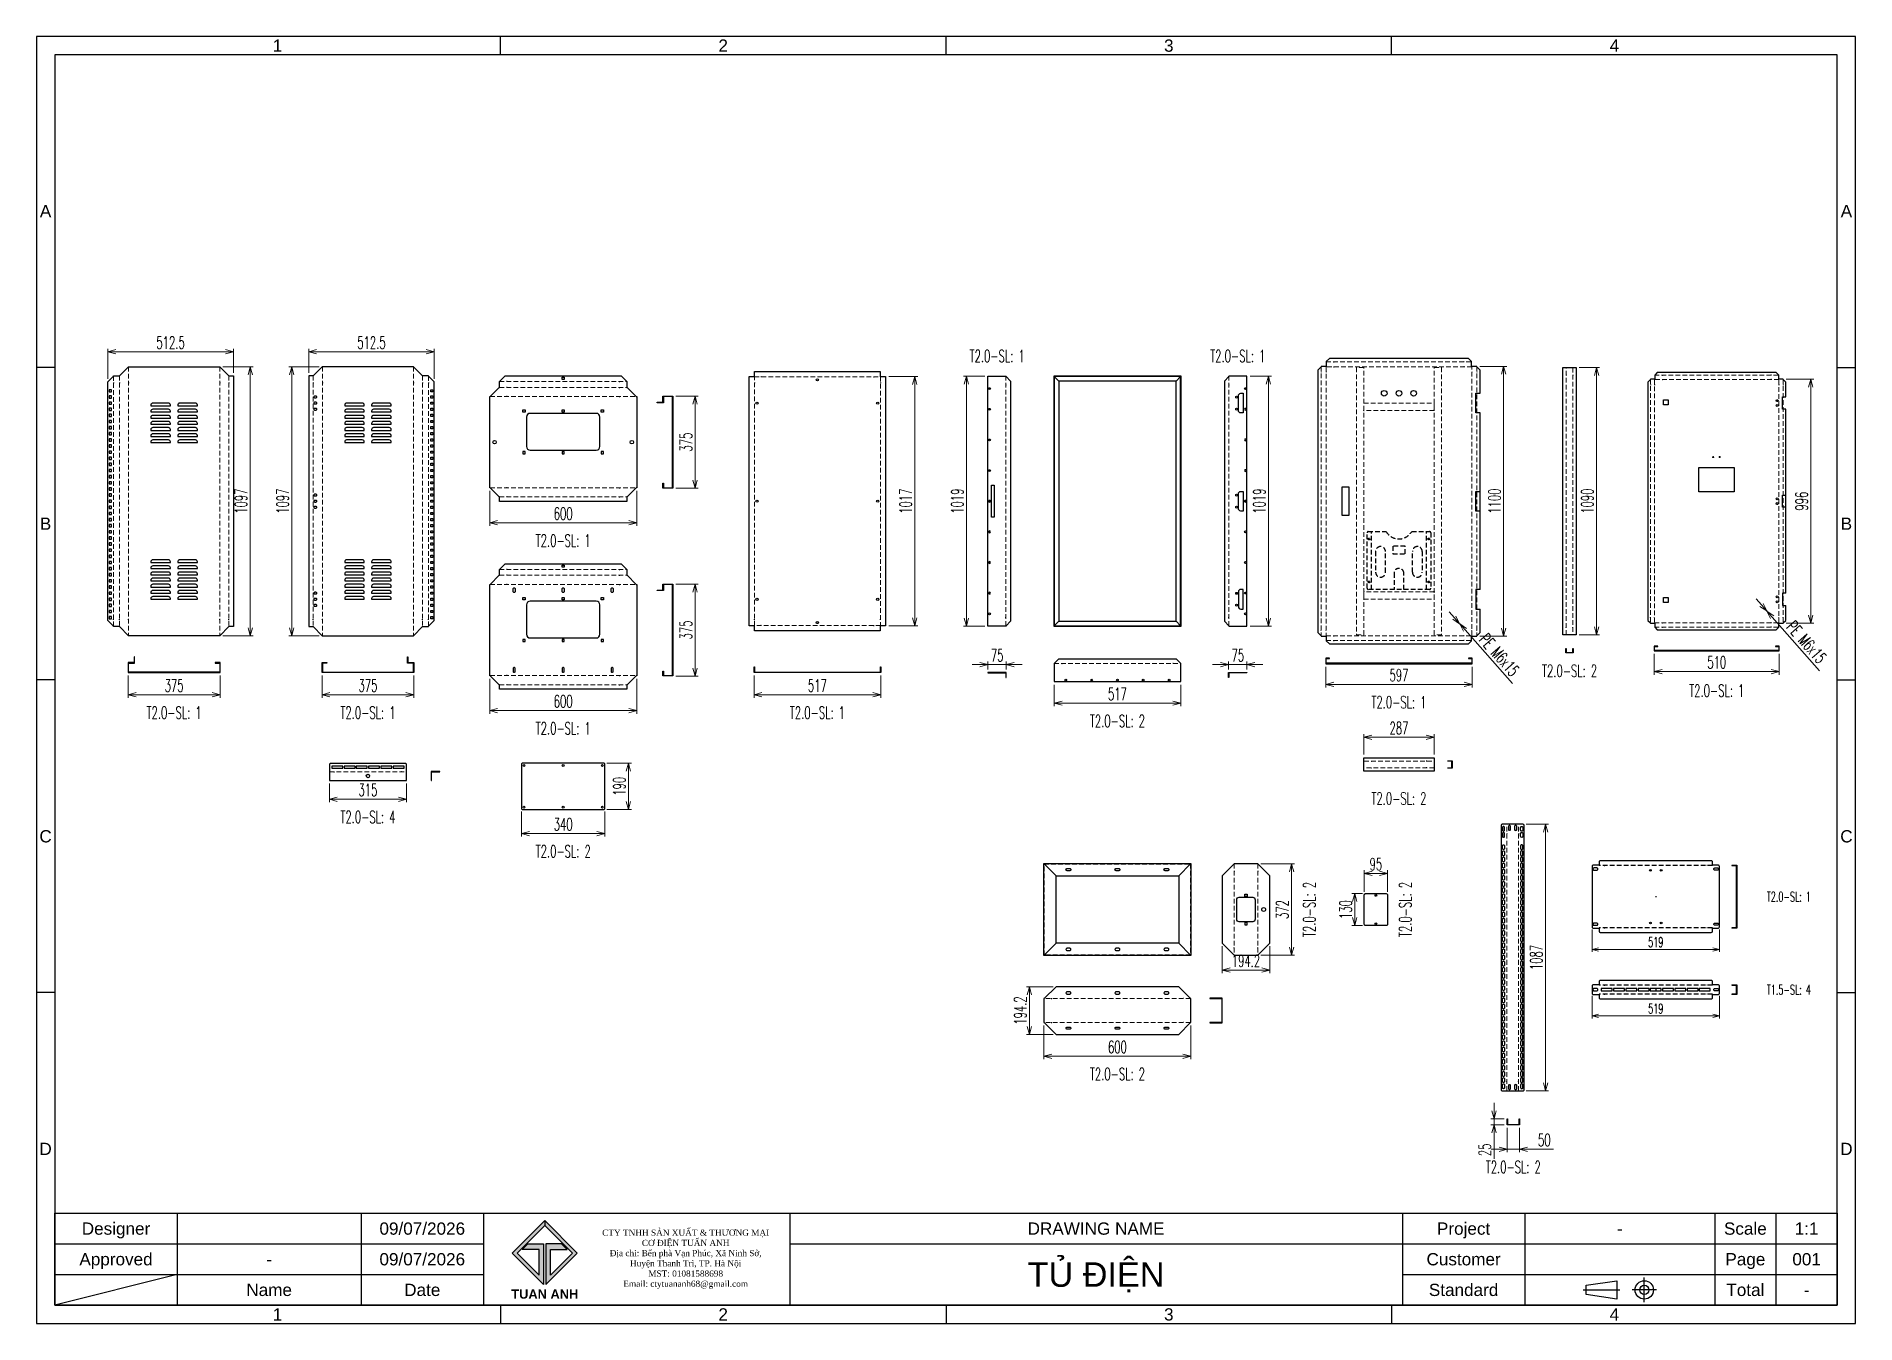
# Model space of a CAD drawing. Header units: millimetres. Extents: x 44190 to 77260, y -67199 to -50358.
# Drawn here: x 60525 to 67950, y -67199 to -61949 of the extents above; entities that cross this region are included whole.
import ezdxf
from ezdxf.enums import TextEntityAlignment as Align

# ---------------------------------------------------------------- set-up
doc = ezdxf.new("R2010")
doc.units = ezdxf.units.MM
doc.header["$LTSCALE"] = 3
doc.linetypes.add('HIDDEN', pattern=[9.525, 6.35, -3.175])
doc.layers.add('@.DM. NÉT ĐỨT', color=8, linetype='HIDDEN', lineweight=9)
for name, color, linetype in [('@.HIDDEN', 8, 'HIDDEN'), ('@.TEXT', 7, 'Continuous'), ('@.VISIBLE', 7, 'Continuous'), ('Ann_green', 3, 'Continuous'), ('dim', 7, 'Continuous')]:
    doc.layers.add(name, color=color, linetype=linetype)
doc.styles.add('Ann_w01', font='romans.shx', dxfattribs={"width": 0.6, "bigfont": 'chineset.shx'})
doc.styles.add('Arial', font='arial.ttf')
doc.dimstyles.new('Dim 01_SC20', dxfattribs={"dimscale": 20, "dimtxt": 2, "dimasz": 1.3, "dimexe": 0.5, "dimexo": 0.5, "dimgap": 0.5, "dimtad": 1, "dimdec": 1, "dimzin": 12, "dimdsep": 46, "dimtxsty": 'Ann_w01', "dimblk": 'OPEN30', "dimcen": 1.5, "dimclrd": 6, "dimclre": 6, "dimclrt": 3, "dimadec": 1, "dimazin": 3, "dimtm": 1e-09, "dimtfac": 1, "dimtdec": 1, "dimtix": 1, "dimtmove": 0, "dimatfit": 3, "dimldrblk": 'OPEN30', "dimfxl": 1, "dimtolj": 1, "dimlwd": 20, "dimlwe": 20, "dimarcsym": 0})
doc.dimstyles.new('Dim 01_SC25', dxfattribs={"dimscale": 25, "dimtxt": 2, "dimasz": 1.3, "dimexe": 0.5, "dimexo": 0.5, "dimgap": 0.5, "dimtad": 1, "dimdec": 1, "dimzin": 12, "dimdsep": 46, "dimtxsty": 'Ann_w01', "dimblk": 'OPEN30', "dimcen": 1.5, "dimclrd": 6, "dimclre": 6, "dimclrt": 3, "dimadec": 1, "dimazin": 3, "dimtm": 1e-09, "dimtfac": 1, "dimtdec": 1, "dimtmove": 0, "dimatfit": 3, "dimldrblk": 'OPEN30', "dimfxl": 1, "dimtolj": 1, "dimlwd": 20, "dimlwe": 20, "dimarcsym": 0})

msp = doc.modelspace()

# ---------------------------------------------------------------- texts
at = {"layer": '@.VISIBLE', "color": 1, "style": 'Ann_w01', "width": 0.6}
for s, p in [('T2.0-SL: 1', (67677.94, -65457.72)), ('T1.5-SL: 4', (67677.94, -65837.11))]:
    msp.add_text(s, height=40, dxfattribs=at).set_placement(p, align=Align.MIDDLE_CENTER)
at = {"layer": 'dim', "color": 1, "style": 'Ann_w01', "width": 0.6}
for s, p in [('T2.0-SL: 1', (64446.69, -63253.03)), ('T2.0-SL: 1', (65428.76, -63253.03)), ('T2.0-SL: 1', (62675.59, -64005.52)), ('T2.0-SL: 2', (66782.9, -64536.62)), ('T2.0-SL: 1', (67383.75, -64617.6)), ('T2.0-SL: 1', (66086.6, -64664.6)), ('T2.0-SL: 1', (61087.57, -64707.14)), ('T2.0-SL: 1', (61878.71, -64707.14)), ('T2.0-SL: 1', (63713.01, -64707.14)), ('T2.0-SL: 2', (64937.73, -64741.28)), ('T2.0-SL: 1', (62675.59, -64771.73)), ('T2.0-SL: 2', (66086.6, -65057.36)), ('T2.0-SL: 4', (61878.71, -65133.08)), ('T2.0-SL: 2', (62675.59, -65273.05)), ('T2.0-SL: 2', (64937.73, -66181.14)), ('T2.0-SL: 2', (66553.35, -66560.7))]:
    msp.add_text(s, height=50, dxfattribs=at).set_placement(p, align=Align.MIDDLE_CENTER)
for p in [(65721.18, -65510.25), (66112.68, -65510.25)]:
    msp.add_text('T2.0-SL: 2', height=50, rotation=90, dxfattribs=at).set_placement(p, align=Align.MIDDLE_CENTER)

# ---------------------------------------------------------------- blocks, each defined once
blk = doc.blocks.new('_Open30')
at = {"color": 0, "linetype": 'ByBlock', "lineweight": -2}
for p, q in [((-1, 0.27), (0, 0)), ((0, 0), (-1, -0.27)), ((0, 0), (-1, 0))]:
    blk.add_line(p, q, dxfattribs=at)
blk = doc.blocks.new('*D307')
at = {"layer": 'Defpoints', "color": 0, "transparency": 16777216}
for p in [(61691.2, -64543.3), (62066.2, -64543.3), (61691.2, -64634.5)]:
    blk.add_point(p, dxfattribs=at)
at = {"layer": 'dim', "color": 6, "lineweight": 20, "transparency": 16777216}
for p, q in [((61691.2, -64555.8), (61691.2, -64647)), ((62066.2, -64555.8), (62066.2, -64647)), ((62033.7, -64634.5), (61723.7, -64634.5))]:
    blk.add_line(p, q, dxfattribs=at)
at = {"layer": 'dim', "color": 6, "lineweight": 20, "transparency": 16777216, "xscale": 32.5, "yscale": 32.5, "zscale": 32.5, "rotation": 180}
blk.add_blockref('_Open30', (61691.2, -64634.5), dxfattribs=at)
at = {"layer": 'dim', "color": 6, "lineweight": 20, "transparency": 16777216, "xscale": 32.5, "yscale": 32.5, "zscale": 32.5}
blk.add_blockref('_Open30', (62066.2, -64634.5), dxfattribs=at)
at = {"layer": 'dim', "color": 3, "transparency": 16777216, "insert": (61878.7, -64597), "char_height": 50, "attachment_point": 5, "style": 'Ann_w01'}
blk.add_mtext('\\A1;375', dxfattribs=at)
blk = doc.blocks.new('*D308')
at = {"layer": 'Defpoints', "color": 0, "transparency": 16777216}
for p in [(61692.5, -63296.3), (61568, -64393.3), (61692.5, -64393.3)]:
    blk.add_point(p, dxfattribs=at)
at = {"layer": 'dim', "color": 6, "lineweight": 20, "transparency": 16777216}
for p, q in [((61680, -63296.3), (61555.5, -63296.3)), ((61568, -63328.8), (61568, -64360.8)), ((61680, -64393.3), (61555.5, -64393.3))]:
    blk.add_line(p, q, dxfattribs=at)
at = {"layer": 'dim', "color": 6, "lineweight": 20, "transparency": 16777216, "xscale": 32.5, "yscale": 32.5, "zscale": 32.5}
for p, rotation in [((61568, -63296.3), 90), ((61568, -64393.3), 270)]:
    blk.add_blockref('_Open30', p, dxfattribs=dict(at, rotation=rotation))
at = {"layer": 'dim', "color": 3, "transparency": 16777216, "insert": (61530.5, -63844.8), "char_height": 50, "attachment_point": 5, "rotation": 90, "style": 'Ann_w01'}
blk.add_mtext('\\A1;1097', dxfattribs=at)
blk = doc.blocks.new('*D309')
at = {"layer": 'Defpoints', "color": 0, "transparency": 16777216}
for p in [(62149.3, -63235.3), (61636.8, -63333.3), (62149.3, -63358.3)]:
    blk.add_point(p, dxfattribs=at)
at = {"layer": 'dim', "color": 6, "lineweight": 20, "transparency": 16777216}
for p, q in [((61636.8, -63320.8), (61636.8, -63222.8)), ((61669.3, -63235.3), (62116.8, -63235.3)), ((62149.3, -63345.8), (62149.3, -63222.8))]:
    blk.add_line(p, q, dxfattribs=at)
at = {"layer": 'dim', "color": 6, "lineweight": 20, "transparency": 16777216, "xscale": 32.5, "yscale": 32.5, "zscale": 32.5, "rotation": 180}
blk.add_blockref('_Open30', (61636.8, -63235.3), dxfattribs=at)
at = {"layer": 'dim', "color": 6, "lineweight": 20, "transparency": 16777216, "xscale": 32.5, "yscale": 32.5, "zscale": 32.5}
blk.add_blockref('_Open30', (62149.3, -63235.3), dxfattribs=at)
at = {"layer": 'dim', "color": 3, "transparency": 16777216, "insert": (61893.1, -63197.8), "char_height": 50, "attachment_point": 5, "style": 'Ann_w01'}
blk.add_mtext('\\A1;512.5', dxfattribs=at)
blk = doc.blocks.new('*D310')
at = {"layer": 'Defpoints', "color": 0, "transparency": 16777216}
for p in [(60900.1, -64543.3), (61275.1, -64543.3), (61275.1, -64634.5)]:
    blk.add_point(p, dxfattribs=at)
at = {"layer": 'dim', "color": 6, "lineweight": 20, "transparency": 16777216}
for p, q in [((60900.1, -64555.8), (60900.1, -64647)), ((61275.1, -64555.8), (61275.1, -64647)), ((60932.6, -64634.5), (61242.6, -64634.5))]:
    blk.add_line(p, q, dxfattribs=at)
at = {"layer": 'dim', "color": 6, "lineweight": 20, "transparency": 16777216, "xscale": 32.5, "yscale": 32.5, "zscale": 32.5, "rotation": 180}
blk.add_blockref('_Open30', (60900.1, -64634.5), dxfattribs=at)
at = {"layer": 'dim', "color": 6, "lineweight": 20, "transparency": 16777216, "xscale": 32.5, "yscale": 32.5, "zscale": 32.5}
blk.add_blockref('_Open30', (61275.1, -64634.5), dxfattribs=at)
at = {"layer": 'dim', "color": 3, "transparency": 16777216, "insert": (61087.6, -64597), "char_height": 50, "attachment_point": 5, "style": 'Ann_w01'}
blk.add_mtext('\\A1;375', dxfattribs=at)
blk = doc.blocks.new('*D311')
at = {"layer": 'Defpoints', "color": 0, "transparency": 16777216}
for p in [(61273.8, -63296.3), (61273.8, -64393.3), (61398.2, -64393.3)]:
    blk.add_point(p, dxfattribs=at)
at = {"layer": 'dim', "color": 6, "lineweight": 20, "transparency": 16777216}
for p, q in [((61286.3, -63296.3), (61410.7, -63296.3)), ((61398.2, -63328.8), (61398.2, -64360.8)), ((61286.3, -64393.3), (61410.7, -64393.3))]:
    blk.add_line(p, q, dxfattribs=at)
at = {"layer": 'dim', "color": 6, "lineweight": 20, "transparency": 16777216, "xscale": 32.5, "yscale": 32.5, "zscale": 32.5}
for p, rotation in [((61398.2, -63296.3), 90), ((61398.2, -64393.3), 270)]:
    blk.add_blockref('_Open30', p, dxfattribs=dict(at, rotation=rotation))
at = {"layer": 'dim', "color": 3, "transparency": 16777216, "insert": (61360.7, -63844.8), "char_height": 50, "attachment_point": 5, "rotation": 90, "style": 'Ann_w01'}
blk.add_mtext('\\A1;1097', dxfattribs=at)
blk = doc.blocks.new('*D312')
at = {"layer": 'Defpoints', "color": 0, "transparency": 16777216}
for p in [(60817, -63235.3), (61329.5, -63333.3), (60817, -63358.3)]:
    blk.add_point(p, dxfattribs=at)
at = {"layer": 'dim', "color": 6, "lineweight": 20, "transparency": 16777216}
for p, q in [((60817, -63345.8), (60817, -63222.8)), ((61297, -63235.3), (60849.5, -63235.3)), ((61329.5, -63320.8), (61329.5, -63222.8))]:
    blk.add_line(p, q, dxfattribs=at)
at = {"layer": 'dim', "color": 6, "lineweight": 20, "transparency": 16777216, "xscale": 32.5, "yscale": 32.5, "zscale": 32.5, "rotation": 180}
blk.add_blockref('_Open30', (60817, -63235.3), dxfattribs=at)
at = {"layer": 'dim', "color": 6, "lineweight": 20, "transparency": 16777216, "xscale": 32.5, "yscale": 32.5, "zscale": 32.5}
blk.add_blockref('_Open30', (61329.5, -63235.3), dxfattribs=at)
at = {"layer": 'dim', "color": 3, "transparency": 16777216, "insert": (61073.2, -63197.8), "char_height": 50, "attachment_point": 5, "style": 'Ann_w01'}
blk.add_mtext('\\A1;512.5', dxfattribs=at)
blk = doc.blocks.new('*D313')
at = {"layer": 'Defpoints', "color": 0, "transparency": 16777216}
for p in [(63122.9, -64182.8), (63122.9, -64557.8), (63214, -64557.8)]:
    blk.add_point(p, dxfattribs=at)
at = {"layer": 'dim', "color": 6, "lineweight": 20, "transparency": 16777216}
for p, q in [((63135.4, -64182.8), (63226.5, -64182.8)), ((63214, -64215.3), (63214, -64525.3)), ((63135.4, -64557.8), (63226.5, -64557.8))]:
    blk.add_line(p, q, dxfattribs=at)
at = {"layer": 'dim', "color": 6, "lineweight": 20, "transparency": 16777216, "xscale": 32.5, "yscale": 32.5, "zscale": 32.5}
for p, rotation in [((63214, -64182.8), 90), ((63214, -64557.8), 270)]:
    blk.add_blockref('_Open30', p, dxfattribs=dict(at, rotation=rotation))
at = {"layer": 'dim', "color": 3, "transparency": 16777216, "insert": (63176.5, -64370.3), "char_height": 50, "attachment_point": 5, "rotation": 90, "style": 'Ann_w01'}
blk.add_mtext('\\A1;375', dxfattribs=at)
blk = doc.blocks.new('*D314')
at = {"layer": 'Defpoints', "color": 0, "transparency": 16777216}
for p in [(62375.6, -64556.5), (62975.6, -64556.5), (62375.6, -64699.1)]:
    blk.add_point(p, dxfattribs=at)
at = {"layer": 'dim', "color": 6, "lineweight": 20, "transparency": 16777216}
for p, q in [((62375.6, -64569), (62375.6, -64711.6)), ((62975.6, -64569), (62975.6, -64711.6)), ((62943.1, -64699.1), (62408.1, -64699.1))]:
    blk.add_line(p, q, dxfattribs=at)
at = {"layer": 'dim', "color": 6, "lineweight": 20, "transparency": 16777216, "xscale": 32.5, "yscale": 32.5, "zscale": 32.5, "rotation": 180}
blk.add_blockref('_Open30', (62375.6, -64699.1), dxfattribs=at)
at = {"layer": 'dim', "color": 6, "lineweight": 20, "transparency": 16777216, "xscale": 32.5, "yscale": 32.5, "zscale": 32.5}
blk.add_blockref('_Open30', (62975.6, -64699.1), dxfattribs=at)
at = {"layer": 'dim', "color": 3, "transparency": 16777216, "insert": (62675.6, -64661.6), "char_height": 50, "attachment_point": 5, "style": 'Ann_w01'}
blk.add_mtext('\\A1;600', dxfattribs=at)
blk = doc.blocks.new('*D315')
at = {"layer": 'Defpoints', "color": 0, "transparency": 16777216}
for p in [(63122.9, -63416.6), (63122.9, -63791.6), (63214, -63791.6)]:
    blk.add_point(p, dxfattribs=at)
at = {"layer": 'dim', "color": 6, "lineweight": 20, "transparency": 16777216}
for p, q in [((63135.4, -63416.6), (63226.5, -63416.6)), ((63214, -63449.1), (63214, -63759.1)), ((63135.4, -63791.6), (63226.5, -63791.6))]:
    blk.add_line(p, q, dxfattribs=at)
at = {"layer": 'dim', "color": 6, "lineweight": 20, "transparency": 16777216, "xscale": 32.5, "yscale": 32.5, "zscale": 32.5}
for p, rotation in [((63214, -63416.6), 90), ((63214, -63791.6), 270)]:
    blk.add_blockref('_Open30', p, dxfattribs=dict(at, rotation=rotation))
at = {"layer": 'dim', "color": 3, "transparency": 16777216, "insert": (63176.5, -63604.1), "char_height": 50, "attachment_point": 5, "rotation": 90, "style": 'Ann_w01'}
blk.add_mtext('\\A1;375', dxfattribs=at)
blk = doc.blocks.new('*D316')
at = {"layer": 'Defpoints', "color": 0, "transparency": 16777216}
for p in [(62375.6, -63790.3), (62975.6, -63790.3), (62375.6, -63932.9)]:
    blk.add_point(p, dxfattribs=at)
at = {"layer": 'dim', "color": 6, "lineweight": 20, "transparency": 16777216}
for p, q in [((62375.6, -63802.8), (62375.6, -63945.4)), ((62975.6, -63802.8), (62975.6, -63945.4)), ((62943.1, -63932.9), (62408.1, -63932.9))]:
    blk.add_line(p, q, dxfattribs=at)
at = {"layer": 'dim', "color": 6, "lineweight": 20, "transparency": 16777216, "xscale": 32.5, "yscale": 32.5, "zscale": 32.5, "rotation": 180}
blk.add_blockref('_Open30', (62375.6, -63932.9), dxfattribs=at)
at = {"layer": 'dim', "color": 6, "lineweight": 20, "transparency": 16777216, "xscale": 32.5, "yscale": 32.5, "zscale": 32.5}
blk.add_blockref('_Open30', (62975.6, -63932.9), dxfattribs=at)
at = {"layer": 'dim', "color": 3, "transparency": 16777216, "insert": (62675.6, -63895.4), "char_height": 50, "attachment_point": 5, "style": 'Ann_w01'}
blk.add_mtext('\\A1;600', dxfattribs=at)
blk = doc.blocks.new('*D317')
at = {"layer": 'Defpoints', "color": 0, "transparency": 16777216}
for p in [(62505.6, -65097.8), (62845.6, -65097.8), (62845.6, -65200.4)]:
    blk.add_point(p, dxfattribs=at)
at = {"layer": 'dim', "color": 6, "lineweight": 20, "transparency": 16777216}
for p, q in [((62505.6, -65110.3), (62505.6, -65212.9)), ((62845.6, -65110.3), (62845.6, -65212.9)), ((62538.1, -65200.4), (62813.1, -65200.4))]:
    blk.add_line(p, q, dxfattribs=at)
at = {"layer": 'dim', "color": 6, "lineweight": 20, "transparency": 16777216, "xscale": 32.5, "yscale": 32.5, "zscale": 32.5, "rotation": 180}
blk.add_blockref('_Open30', (62505.6, -65200.4), dxfattribs=at)
at = {"layer": 'dim', "color": 6, "lineweight": 20, "transparency": 16777216, "xscale": 32.5, "yscale": 32.5, "zscale": 32.5}
blk.add_blockref('_Open30', (62845.6, -65200.4), dxfattribs=at)
at = {"layer": 'dim', "color": 3, "transparency": 16777216, "insert": (62675.6, -65162.9), "char_height": 50, "attachment_point": 5, "style": 'Ann_w01'}
blk.add_mtext('\\A1;340', dxfattribs=at)
blk = doc.blocks.new('*D318')
at = {"layer": 'Defpoints', "color": 0, "transparency": 16777216}
for p in [(62840.6, -64912.8), (62942, -64912.8), (62840.6, -65102.8)]:
    blk.add_point(p, dxfattribs=at)
at = {"layer": 'dim', "color": 6, "lineweight": 20, "transparency": 16777216}
for p, q in [((62853.1, -64912.8), (62954.5, -64912.8)), ((62942, -65070.3), (62942, -64945.3)), ((62853.1, -65102.8), (62954.5, -65102.8))]:
    blk.add_line(p, q, dxfattribs=at)
at = {"layer": 'dim', "color": 6, "lineweight": 20, "transparency": 16777216, "xscale": 32.5, "yscale": 32.5, "zscale": 32.5}
for p, rotation in [((62942, -64912.8), 90), ((62942, -65102.8), 270)]:
    blk.add_blockref('_Open30', p, dxfattribs=dict(at, rotation=rotation))
at = {"layer": 'dim', "color": 3, "transparency": 16777216, "insert": (62904.5, -65007.8), "char_height": 50, "attachment_point": 5, "rotation": 90, "style": 'Ann_w01'}
blk.add_mtext('\\A1;190', dxfattribs=at)
blk = doc.blocks.new('*D319')
at = {"layer": 'Defpoints', "color": 0, "transparency": 16777216}
for p in [(63454.5, -64543.3), (63971.5, -64543.3), (63971.5, -64634.5)]:
    blk.add_point(p, dxfattribs=at)
at = {"layer": 'dim', "color": 6, "lineweight": 20, "transparency": 16777216}
for p, q in [((63454.5, -64555.8), (63454.5, -64647)), ((63971.5, -64555.8), (63971.5, -64647)), ((63487, -64634.5), (63939, -64634.5))]:
    blk.add_line(p, q, dxfattribs=at)
at = {"layer": 'dim', "color": 6, "lineweight": 20, "transparency": 16777216, "xscale": 32.5, "yscale": 32.5, "zscale": 32.5, "rotation": 180}
blk.add_blockref('_Open30', (63454.5, -64634.5), dxfattribs=at)
at = {"layer": 'dim', "color": 6, "lineweight": 20, "transparency": 16777216, "xscale": 32.5, "yscale": 32.5, "zscale": 32.5}
blk.add_blockref('_Open30', (63971.5, -64634.5), dxfattribs=at)
at = {"layer": 'dim', "color": 3, "transparency": 16777216, "insert": (63713, -64597), "char_height": 50, "attachment_point": 5, "style": 'Ann_w01'}
blk.add_mtext('\\A1;517', dxfattribs=at)
blk = doc.blocks.new('*D320')
at = {"layer": 'Defpoints', "color": 0, "transparency": 16777216}
for p in [(63991.7, -63336.3), (64110.5, -63336.3), (63991.7, -64353.3)]:
    blk.add_point(p, dxfattribs=at)
at = {"layer": 'dim', "color": 6, "lineweight": 20, "transparency": 16777216}
for p, q in [((64004.2, -63336.3), (64123, -63336.3)), ((64110.5, -64320.8), (64110.5, -63368.8)), ((64004.2, -64353.3), (64123, -64353.3))]:
    blk.add_line(p, q, dxfattribs=at)
at = {"layer": 'dim', "color": 6, "lineweight": 20, "transparency": 16777216, "xscale": 32.5, "yscale": 32.5, "zscale": 32.5}
for p, rotation in [((64110.5, -63336.3), 90), ((64110.5, -64353.3), 270)]:
    blk.add_blockref('_Open30', p, dxfattribs=dict(at, rotation=rotation))
at = {"layer": 'dim', "color": 3, "transparency": 16777216, "insert": (64073, -63844.8), "char_height": 50, "attachment_point": 5, "rotation": 90, "style": 'Ann_w01'}
blk.add_mtext('\\A1;1017', dxfattribs=at)
blk = doc.blocks.new('*D321')
at = {"layer": 'Defpoints', "color": 0, "transparency": 16777216}
for p in [(61721.2, -64984), (62036.2, -64984), (62036.2, -65060.4)]:
    blk.add_point(p, dxfattribs=at)
at = {"layer": 'dim', "color": 6, "lineweight": 20, "transparency": 16777216}
for p, q in [((61721.2, -64996.5), (61721.2, -65072.9)), ((62036.2, -64996.5), (62036.2, -65072.9)), ((61753.7, -65060.4), (62003.7, -65060.4))]:
    blk.add_line(p, q, dxfattribs=at)
at = {"layer": 'dim', "color": 6, "lineweight": 20, "transparency": 16777216, "xscale": 32.5, "yscale": 32.5, "zscale": 32.5, "rotation": 180}
blk.add_blockref('_Open30', (61721.2, -65060.4), dxfattribs=at)
at = {"layer": 'dim', "color": 6, "lineweight": 20, "transparency": 16777216, "xscale": 32.5, "yscale": 32.5, "zscale": 32.5}
blk.add_blockref('_Open30', (62036.2, -65060.4), dxfattribs=at)
at = {"layer": 'dim', "color": 3, "transparency": 16777216, "insert": (61878.7, -65022.9), "char_height": 50, "attachment_point": 5, "style": 'Ann_w01'}
blk.add_mtext('\\A1;315', dxfattribs=at)
blk = doc.blocks.new('*D322')
at = {"layer": 'Defpoints', "color": 0, "transparency": 16777216}
for p in [(65466.3, -63335.3), (65554, -63335.3), (65466.3, -64354.3)]:
    blk.add_point(p, dxfattribs=at)
at = {"layer": 'dim', "color": 6, "lineweight": 20, "transparency": 16777216}
for p, q in [((65478.8, -63335.3), (65566.5, -63335.3)), ((65554, -64321.8), (65554, -63367.8)), ((65478.8, -64354.3), (65566.5, -64354.3))]:
    blk.add_line(p, q, dxfattribs=at)
at = {"layer": 'dim', "color": 6, "lineweight": 20, "transparency": 16777216, "xscale": 32.5, "yscale": 32.5, "zscale": 32.5}
for p, rotation in [((65554, -63335.3), 90), ((65554, -64354.3), 270)]:
    blk.add_blockref('_Open30', p, dxfattribs=dict(at, rotation=rotation))
at = {"layer": 'dim', "color": 3, "transparency": 16777216, "insert": (65516.5, -63844.8), "char_height": 50, "attachment_point": 5, "rotation": 90, "style": 'Ann_w01'}
blk.add_mtext('\\A1;1019', dxfattribs=at)
blk = doc.blocks.new('*D323')
at = {"layer": 'Defpoints', "color": 0, "transparency": 16777216}
for p in [(65466.3, -64511.1), (65391.3, -64543.3), (65466.3, -64543.3)]:
    blk.add_point(p, dxfattribs=at)
at = {"layer": 'dim', "color": 6, "lineweight": 20, "transparency": 16777216}
for p, q in [((65358.8, -64511.1), (65326.3, -64511.1)), ((65391.3, -64530.8), (65391.3, -64498.6)), ((65391.3, -64511.1), (65466.3, -64511.1)), ((65466.3, -64530.8), (65466.3, -64498.6)), ((65498.8, -64511.1), (65531.3, -64511.1))]:
    blk.add_line(p, q, dxfattribs=at)
at = {"layer": 'dim', "color": 6, "lineweight": 20, "transparency": 16777216, "xscale": 32.5, "yscale": 32.5, "zscale": 32.5}
blk.add_blockref('_Open30', (65391.3, -64511.1), dxfattribs=at)
at = {"layer": 'dim', "color": 6, "lineweight": 20, "transparency": 16777216, "xscale": 32.5, "yscale": 32.5, "zscale": 32.5, "rotation": 180}
blk.add_blockref('_Open30', (65466.3, -64511.1), dxfattribs=at)
at = {"layer": 'dim', "color": 3, "transparency": 16777216, "insert": (65428.8, -64473.6), "char_height": 50, "attachment_point": 5, "style": 'Ann_w01'}
blk.add_mtext('\\A1;75', dxfattribs=at)
blk = doc.blocks.new('*D324')
at = {"layer": 'Defpoints', "color": 0, "transparency": 16777216}
for p in [(64321.4, -63335.3), (64409.2, -63335.3), (64409.2, -64354.3)]:
    blk.add_point(p, dxfattribs=at)
at = {"layer": 'dim', "color": 6, "lineweight": 20, "transparency": 16777216}
for p, q in [((64396.7, -63335.3), (64308.9, -63335.3)), ((64321.4, -64321.8), (64321.4, -63367.8)), ((64396.7, -64354.3), (64308.9, -64354.3))]:
    blk.add_line(p, q, dxfattribs=at)
at = {"layer": 'dim', "color": 6, "lineweight": 20, "transparency": 16777216, "xscale": 32.5, "yscale": 32.5, "zscale": 32.5}
for p, rotation in [((64321.4, -63335.3), 90), ((64321.4, -64354.3), 270)]:
    blk.add_blockref('_Open30', p, dxfattribs=dict(at, rotation=rotation))
at = {"layer": 'dim', "color": 3, "transparency": 16777216, "insert": (64283.9, -63844.8), "char_height": 50, "attachment_point": 5, "rotation": 90, "style": 'Ann_w01'}
blk.add_mtext('\\A1;1019', dxfattribs=at)
blk = doc.blocks.new('*D325')
at = {"layer": 'Defpoints', "color": 0, "transparency": 16777216}
for p in [(64409.2, -64511.1), (64409.2, -64543.3), (64484.2, -64543.3)]:
    blk.add_point(p, dxfattribs=at)
at = {"layer": 'dim', "color": 6, "lineweight": 20, "transparency": 16777216}
for p, q in [((64376.7, -64511.1), (64344.2, -64511.1)), ((64409.2, -64530.8), (64409.2, -64498.6)), ((64484.2, -64511.1), (64409.2, -64511.1)), ((64484.2, -64530.8), (64484.2, -64498.6)), ((64516.7, -64511.1), (64549.2, -64511.1))]:
    blk.add_line(p, q, dxfattribs=at)
at = {"layer": 'dim', "color": 6, "lineweight": 20, "transparency": 16777216, "xscale": 32.5, "yscale": 32.5, "zscale": 32.5}
blk.add_blockref('_Open30', (64409.2, -64511.1), dxfattribs=at)
at = {"layer": 'dim', "color": 6, "lineweight": 20, "transparency": 16777216, "xscale": 32.5, "yscale": 32.5, "zscale": 32.5, "rotation": 180}
blk.add_blockref('_Open30', (64484.2, -64511.1), dxfattribs=at)
at = {"layer": 'dim', "color": 3, "transparency": 16777216, "insert": (64446.7, -64473.6), "char_height": 50, "attachment_point": 5, "style": 'Ann_w01'}
blk.add_mtext('\\A1;75', dxfattribs=at)
blk = doc.blocks.new('*D330')
at = {"layer": 'Defpoints', "color": 0, "transparency": 16777216}
for p in [(64679.2, -64580.8), (65196.2, -64580.8), (65196.2, -64668.6)]:
    blk.add_point(p, dxfattribs=at)
at = {"layer": 'dim', "color": 6, "lineweight": 20, "transparency": 16777216}
for p, q in [((64679.2, -64593.3), (64679.2, -64681.1)), ((65196.2, -64593.3), (65196.2, -64681.1)), ((64711.7, -64668.6), (65163.7, -64668.6))]:
    blk.add_line(p, q, dxfattribs=at)
at = {"layer": 'dim', "color": 6, "lineweight": 20, "transparency": 16777216, "xscale": 32.5, "yscale": 32.5, "zscale": 32.5, "rotation": 180}
blk.add_blockref('_Open30', (64679.2, -64668.6), dxfattribs=at)
at = {"layer": 'dim', "color": 6, "lineweight": 20, "transparency": 16777216, "xscale": 32.5, "yscale": 32.5, "zscale": 32.5}
blk.add_blockref('_Open30', (65196.2, -64668.6), dxfattribs=at)
at = {"layer": 'dim', "color": 3, "transparency": 16777216, "insert": (64937.7, -64631.1), "char_height": 50, "attachment_point": 5, "style": 'Ann_w01'}
blk.add_mtext('\\A1;517', dxfattribs=at)
blk = doc.blocks.new('A$C9bc63bcc')
at = {"layer": 'Ann_green', "color": 8, "linetype": 'HIDDEN'}
for p, q in [((18, 0), (18, 236)), ((242, 0), (242, 236))]:
    blk.add_line(p, q, dxfattribs=at)
for points in [[(260, 231), (260, 5, -0.414214), (255, 0), (5, 0, -0.414214), (0, 5), (0, 231, -0.414214), (5, 236), (78, 236, 0.57735), (182, 236), (255, 236, -0.414214)], [(55, 50), (55, 50, 0.414214), (75, 70), (75, 155, 0.414214), (55, 175), (55, 175, 0.414214), (35, 155), (35, 70, 0.414214)], [(205, 50), (205, 50, -0.414214), (185, 70), (185, 155, -0.414214), (205, 175), (205, 175, -0.414214), (225, 155), (225, 70, -0.414214)]]:
    blk.add_lwpolyline(points, format="xyb", close=True, dxfattribs=at)
blk.add_lwpolyline([(104.5, 145.5), (155.5, 145.5), (155.5, 176.5), (104.5, 176.5)], close=True, dxfattribs=at)
blk.add_lwpolyline([(150, 0), (150, 66, 1), (110, 66), (110, 0)], format="xyb", dxfattribs=at)
for centre in [(8, 206), (252, 206), (8, 31), (252, 31)]:
    blk.add_circle(centre, 3.5, dxfattribs=at)
blk = doc.blocks.new('*D331')
at = {"layer": 'Defpoints', "color": 0, "transparency": 16777216}
for p in [(65788.1, -64507.5), (66385.1, -64507.5), (66385.1, -64591.9)]:
    blk.add_point(p, dxfattribs=at)
at = {"layer": 'dim', "color": 6, "lineweight": 20, "transparency": 16777216}
for p, q in [((65788.1, -64520), (65788.1, -64604.4)), ((66385.1, -64520), (66385.1, -64604.4)), ((65820.6, -64591.9), (66352.6, -64591.9))]:
    blk.add_line(p, q, dxfattribs=at)
at = {"layer": 'dim', "color": 6, "lineweight": 20, "transparency": 16777216, "xscale": 32.5, "yscale": 32.5, "zscale": 32.5, "rotation": 180}
blk.add_blockref('_Open30', (65788.1, -64591.9), dxfattribs=at)
at = {"layer": 'dim', "color": 6, "lineweight": 20, "transparency": 16777216, "xscale": 32.5, "yscale": 32.5, "zscale": 32.5}
blk.add_blockref('_Open30', (66385.1, -64591.9), dxfattribs=at)
at = {"layer": 'dim', "color": 3, "transparency": 16777216, "insert": (66086.6, -64554.4), "char_height": 50, "attachment_point": 5, "style": 'Ann_w01'}
blk.add_mtext('\\A1;597', dxfattribs=at)
blk = doc.blocks.new('*D332')
at = {"layer": 'Defpoints', "color": 0, "transparency": 16777216}
for p in [(66404, -63294.8), (66514, -63294.8), (66404, -64394.8)]:
    blk.add_point(p, dxfattribs=at)
at = {"layer": 'dim', "color": 6, "lineweight": 20, "transparency": 16777216}
for p, q in [((66416.5, -63294.8), (66526.5, -63294.8)), ((66514, -64362.3), (66514, -63327.3)), ((66416.5, -64394.8), (66526.5, -64394.8))]:
    blk.add_line(p, q, dxfattribs=at)
at = {"layer": 'dim', "color": 6, "lineweight": 20, "transparency": 16777216, "xscale": 32.5, "yscale": 32.5, "zscale": 32.5}
for p, rotation in [((66514, -63294.8), 90), ((66514, -64394.8), 270)]:
    blk.add_blockref('_Open30', p, dxfattribs=dict(at, rotation=rotation))
at = {"layer": 'dim', "color": 3, "transparency": 16777216, "insert": (66476.5, -63844.8), "char_height": 50, "attachment_point": 5, "rotation": 90, "style": 'Ann_w01'}
blk.add_mtext('\\A1;1100', dxfattribs=at)
blk = doc.blocks.new('*D333')
at = {"layer": 'Defpoints', "color": 0, "transparency": 16777216}
for p in [(66334.3, -64344.4), (66334.9, -64345.2)]:
    blk.add_point(p, dxfattribs=at)
at = {"layer": 'dim', "color": 6, "lineweight": 20, "transparency": 16777216}
for p, q in [((66312.8, -64320), (66291.3, -64295.7)), ((66334.3, -64344.4), (66334.9, -64345.2)), ((66549.6, -64588.8), (66356.4, -64369.6))]:
    blk.add_line(p, q, dxfattribs=at)
at = {"layer": 'dim', "color": 6, "lineweight": 20, "transparency": 16777216, "xscale": 32.5, "yscale": 32.5, "zscale": 32.5}
for p, rotation in [((66334.3, -64344.4), 311.3813499896376), ((66334.9, -64345.2), 131.3813499896376)]:
    blk.add_blockref('_Open30', p, dxfattribs=dict(at, rotation=rotation))
at = {"layer": 'dim', "color": 3, "transparency": 16777216, "insert": (66496.3, -64471.6), "char_height": 50, "attachment_point": 5, "rotation": 311.38135, "style": 'Ann_w01'}
blk.add_mtext('\\A1;PE M6x15', dxfattribs=at)
blk = doc.blocks.new('*D334')
at = {"layer": 'Defpoints', "color": 0, "transparency": 16777216}
for p in [(67128.8, -64455.5), (67638.8, -64455.5), (67638.8, -64539.9)]:
    blk.add_point(p, dxfattribs=at)
at = {"layer": 'dim', "color": 6, "lineweight": 20, "transparency": 16777216}
for p, q in [((67128.8, -64468), (67128.8, -64552.4)), ((67638.8, -64468), (67638.8, -64552.4)), ((67161.3, -64539.9), (67606.3, -64539.9))]:
    blk.add_line(p, q, dxfattribs=at)
at = {"layer": 'dim', "color": 6, "lineweight": 20, "transparency": 16777216, "xscale": 32.5, "yscale": 32.5, "zscale": 32.5, "rotation": 180}
blk.add_blockref('_Open30', (67128.8, -64539.9), dxfattribs=at)
at = {"layer": 'dim', "color": 6, "lineweight": 20, "transparency": 16777216, "xscale": 32.5, "yscale": 32.5, "zscale": 32.5}
blk.add_blockref('_Open30', (67638.8, -64539.9), dxfattribs=at)
at = {"layer": 'dim', "color": 3, "transparency": 16777216, "insert": (67383.8, -64502.4), "char_height": 50, "attachment_point": 5, "style": 'Ann_w01'}
blk.add_mtext('\\A1;510', dxfattribs=at)
blk = doc.blocks.new('*D335')
at = {"layer": 'Defpoints', "color": 0, "transparency": 16777216}
for p in [(67654.7, -63346.8), (67767.6, -63346.8), (67654.7, -64342.8)]:
    blk.add_point(p, dxfattribs=at)
at = {"layer": 'dim', "color": 6, "lineweight": 20, "transparency": 16777216}
for p, q in [((67667.2, -63346.8), (67780.1, -63346.8)), ((67767.6, -64310.3), (67767.6, -63379.3)), ((67667.2, -64342.8), (67780.1, -64342.8))]:
    blk.add_line(p, q, dxfattribs=at)
at = {"layer": 'dim', "color": 6, "lineweight": 20, "transparency": 16777216, "xscale": 32.5, "yscale": 32.5, "zscale": 32.5}
for p, rotation in [((67767.6, -63346.8), 90), ((67767.6, -64342.8), 270)]:
    blk.add_blockref('_Open30', p, dxfattribs=dict(at, rotation=rotation))
at = {"layer": 'dim', "color": 3, "transparency": 16777216, "insert": (67730.1, -63844.8), "char_height": 50, "attachment_point": 5, "rotation": 90, "style": 'Ann_w01'}
blk.add_mtext('\\A1;996', dxfattribs=at)
blk = doc.blocks.new('*D336')
at = {"layer": 'Defpoints', "color": 0, "transparency": 16777216}
for p in [(67587.9, -64292.4), (67588.6, -64293.2)]:
    blk.add_point(p, dxfattribs=at)
at = {"layer": 'dim', "color": 6, "lineweight": 20, "transparency": 16777216}
for p, q in [((67566.4, -64268), (67545, -64243.7)), ((67587.9, -64292.4), (67588.6, -64293.2)), ((67803.3, -64536.8), (67610.1, -64317.6))]:
    blk.add_line(p, q, dxfattribs=at)
at = {"layer": 'dim', "color": 6, "lineweight": 20, "transparency": 16777216, "xscale": 32.5, "yscale": 32.5, "zscale": 32.5}
for p, rotation in [((67587.9, -64292.4), 311.38134999144), ((67588.6, -64293.2), 131.38134999144)]:
    blk.add_blockref('_Open30', p, dxfattribs=dict(at, rotation=rotation))
at = {"layer": 'dim', "color": 3, "transparency": 16777216, "insert": (67749.9, -64419.6), "char_height": 50, "attachment_point": 5, "rotation": 311.38135, "style": 'Ann_w01'}
blk.add_mtext('\\A1;PE M6x15', dxfattribs=at)
blk = doc.blocks.new('*D337')
at = {"layer": 'Defpoints', "color": 0, "transparency": 16777216}
for p in [(64637.7, -65970.9), (65237.7, -65970.9), (65237.7, -66108.5)]:
    blk.add_point(p, dxfattribs=at)
at = {"layer": 'dim', "color": 6, "lineweight": 20, "transparency": 16777216}
for p, q in [((64637.7, -65983.4), (64637.7, -66121)), ((65237.7, -65983.4), (65237.7, -66121)), ((64670.2, -66108.5), (65205.2, -66108.5))]:
    blk.add_line(p, q, dxfattribs=at)
at = {"layer": 'dim', "color": 6, "lineweight": 20, "transparency": 16777216, "xscale": 32.5, "yscale": 32.5, "zscale": 32.5, "rotation": 180}
blk.add_blockref('_Open30', (64637.7, -66108.5), dxfattribs=at)
at = {"layer": 'dim', "color": 6, "lineweight": 20, "transparency": 16777216, "xscale": 32.5, "yscale": 32.5, "zscale": 32.5}
blk.add_blockref('_Open30', (65237.7, -66108.5), dxfattribs=at)
at = {"layer": 'dim', "color": 3, "transparency": 16777216, "insert": (64937.7, -66071), "char_height": 50, "attachment_point": 5, "style": 'Ann_w01'}
blk.add_mtext('\\A1;600', dxfattribs=at)
blk = doc.blocks.new('*D338')
at = {"layer": 'Defpoints', "color": 0, "transparency": 16777216}
for p in [(64578.5, -65825.2), (64687.7, -65825.2), (64687.7, -66019.4)]:
    blk.add_point(p, dxfattribs=at)
at = {"layer": 'dim', "color": 6, "lineweight": 20, "transparency": 16777216}
for p, q in [((64675.2, -65825.2), (64566, -65825.2)), ((64578.5, -65986.9), (64578.5, -65857.7)), ((64675.2, -66019.4), (64566, -66019.4))]:
    blk.add_line(p, q, dxfattribs=at)
at = {"layer": 'dim', "color": 6, "lineweight": 20, "transparency": 16777216, "xscale": 32.5, "yscale": 32.5, "zscale": 32.5}
for p, rotation in [((64578.5, -65825.2), 90), ((64578.5, -66019.4), 270)]:
    blk.add_blockref('_Open30', p, dxfattribs=dict(at, rotation=rotation))
at = {"layer": 'dim', "color": 3, "transparency": 16777216, "insert": (64541, -65922.3), "char_height": 50, "attachment_point": 5, "rotation": 90, "style": 'Ann_w01'}
blk.add_mtext('\\A1;194.2', dxfattribs=at)
blk = doc.blocks.new('*D326')
at = {"layer": 'Defpoints', "color": 0, "transparency": 16777216}
for p in [(65510.9, -65324.3), (65648.5, -65324.3), (65510.9, -65696.3)]:
    blk.add_point(p, dxfattribs=at)
at = {"layer": 'dim', "color": 6, "lineweight": 20, "transparency": 16777216}
for p, q in [((65523.4, -65324.3), (65661, -65324.3)), ((65648.5, -65663.8), (65648.5, -65356.8)), ((65523.4, -65696.3), (65661, -65696.3))]:
    blk.add_line(p, q, dxfattribs=at)
at = {"layer": 'dim', "color": 6, "lineweight": 20, "transparency": 16777216, "xscale": 32.5, "yscale": 32.5, "zscale": 32.5}
for p, rotation in [((65648.5, -65324.3), 90), ((65648.5, -65696.3), 270)]:
    blk.add_blockref('_Open30', p, dxfattribs=dict(at, rotation=rotation))
at = {"layer": 'dim', "color": 3, "transparency": 16777216, "insert": (65611, -65510.3), "char_height": 50, "attachment_point": 5, "rotation": 90, "style": 'Ann_w01'}
blk.add_mtext('\\A1;372', dxfattribs=at)
blk = doc.blocks.new('*D327')
at = {"layer": 'Defpoints', "color": 0, "transparency": 16777216}
for p in [(65365.2, -65647.8), (65559.4, -65647.8), (65365.2, -65757)]:
    blk.add_point(p, dxfattribs=at)
at = {"layer": 'dim', "color": 6, "lineweight": 20, "transparency": 16777216}
for p, q in [((65365.2, -65660.3), (65365.2, -65769.5)), ((65559.4, -65660.3), (65559.4, -65769.5)), ((65526.9, -65757), (65397.7, -65757))]:
    blk.add_line(p, q, dxfattribs=at)
at = {"layer": 'dim', "color": 6, "lineweight": 20, "transparency": 16777216, "xscale": 32.5, "yscale": 32.5, "zscale": 32.5, "rotation": 180}
blk.add_blockref('_Open30', (65365.2, -65757), dxfattribs=at)
at = {"layer": 'dim', "color": 6, "lineweight": 20, "transparency": 16777216, "xscale": 32.5, "yscale": 32.5, "zscale": 32.5}
blk.add_blockref('_Open30', (65559.4, -65757), dxfattribs=at)
at = {"layer": 'dim', "color": 3, "transparency": 16777216, "insert": (65462.3, -65719.5), "char_height": 50, "attachment_point": 5, "style": 'Ann_w01'}
blk.add_mtext('\\A1;194.2', dxfattribs=at)
blk = doc.blocks.new('*D328')
at = {"layer": 'Defpoints', "color": 0, "transparency": 16777216}
for p in [(65950, -65445.3), (65906.4, -65575.3), (65950, -65575.3)]:
    blk.add_point(p, dxfattribs=at)
at = {"layer": 'dim', "color": 6, "lineweight": 20, "transparency": 16777216}
for p, q in [((65937.5, -65445.3), (65893.9, -65445.3)), ((65906.4, -65477.8), (65906.4, -65542.8)), ((65937.5, -65575.3), (65893.9, -65575.3))]:
    blk.add_line(p, q, dxfattribs=at)
at = {"layer": 'dim', "color": 6, "lineweight": 20, "transparency": 16777216, "xscale": 32.5, "yscale": 32.5, "zscale": 32.5}
for p, rotation in [((65906.4, -65445.3), 90), ((65906.4, -65575.3), 270)]:
    blk.add_blockref('_Open30', p, dxfattribs=dict(at, rotation=rotation))
at = {"layer": 'dim', "color": 3, "transparency": 16777216, "insert": (65868.9, -65510.3), "char_height": 50, "attachment_point": 5, "rotation": 90, "style": 'Ann_w01'}
blk.add_mtext('\\A1;130', dxfattribs=at)
blk = doc.blocks.new('*D329')
at = {"layer": 'Defpoints', "color": 0, "transparency": 16777216}
for p in [(66040, -65362.9), (65945, -65450.3), (66040, -65450.3)]:
    blk.add_point(p, dxfattribs=at)
at = {"layer": 'dim', "color": 6, "lineweight": 20, "transparency": 16777216}
for p, q in [((65945, -65437.8), (65945, -65350.4)), ((65977.5, -65362.9), (66007.5, -65362.9)), ((66040, -65437.8), (66040, -65350.4))]:
    blk.add_line(p, q, dxfattribs=at)
at = {"layer": 'dim', "color": 6, "lineweight": 20, "transparency": 16777216, "xscale": 32.5, "yscale": 32.5, "zscale": 32.5, "rotation": 180}
blk.add_blockref('_Open30', (65945, -65362.9), dxfattribs=at)
at = {"layer": 'dim', "color": 6, "lineweight": 20, "transparency": 16777216, "xscale": 32.5, "yscale": 32.5, "zscale": 32.5}
blk.add_blockref('_Open30', (66040, -65362.9), dxfattribs=at)
at = {"layer": 'dim', "color": 3, "transparency": 16777216, "insert": (65992.5, -65325.4), "char_height": 50, "attachment_point": 5, "style": 'Ann_w01'}
blk.add_mtext('\\A1;95', dxfattribs=at)
blk = doc.blocks.new('*D339')
at = {"layer": 'Defpoints', "color": 0, "transparency": 16777216}
for p in [(66810.1, -63299.8), (66893.3, -63299.8), (66810.1, -64389.8)]:
    blk.add_point(p, dxfattribs=at)
at = {"layer": 'dim', "color": 6, "lineweight": 20, "transparency": 16777216}
for p, q in [((66822.6, -63299.8), (66905.8, -63299.8)), ((66893.3, -64357.3), (66893.3, -63332.3)), ((66822.6, -64389.8), (66905.8, -64389.8))]:
    blk.add_line(p, q, dxfattribs=at)
at = {"layer": 'dim', "color": 6, "lineweight": 20, "transparency": 16777216, "xscale": 32.5, "yscale": 32.5, "zscale": 32.5}
for p, rotation in [((66893.3, -63299.8), 90), ((66893.3, -64389.8), 270)]:
    blk.add_blockref('_Open30', p, dxfattribs=dict(at, rotation=rotation))
at = {"layer": 'dim', "color": 3, "transparency": 16777216, "insert": (66855.8, -63844.8), "char_height": 50, "attachment_point": 5, "rotation": 90, "style": 'Ann_w01'}
blk.add_mtext('\\A1;1090', dxfattribs=at)
blk = doc.blocks.new('*D340')
at = {"layer": 'Defpoints', "color": 0, "transparency": 16777216}
for p in [(65943.1, -64807.8), (65943.1, -64891), (66230.1, -64891)]:
    blk.add_point(p, dxfattribs=at)
at = {"layer": 'dim', "color": 6, "lineweight": 20, "transparency": 16777216}
for p, q in [((65943.1, -64878.5), (65943.1, -64795.3)), ((66197.6, -64807.8), (65975.6, -64807.8)), ((66230.1, -64878.5), (66230.1, -64795.3))]:
    blk.add_line(p, q, dxfattribs=at)
at = {"layer": 'dim', "color": 6, "lineweight": 20, "transparency": 16777216, "xscale": 32.5, "yscale": 32.5, "zscale": 32.5, "rotation": 180}
blk.add_blockref('_Open30', (65943.1, -64807.8), dxfattribs=at)
at = {"layer": 'dim', "color": 6, "lineweight": 20, "transparency": 16777216, "xscale": 32.5, "yscale": 32.5, "zscale": 32.5}
blk.add_blockref('_Open30', (66230.1, -64807.8), dxfattribs=at)
at = {"layer": 'dim', "color": 3, "transparency": 16777216, "insert": (66086.6, -64770.3), "char_height": 50, "attachment_point": 5, "style": 'Ann_w01'}
blk.add_mtext('\\A1;287', dxfattribs=at)
blk = doc.blocks.new('*U297')
at = {"color": 2}
blk.add_lwpolyline([(32, 5.5), (-32, 5.5, 0.414214), (-40, -2.5), (-40, -5.5), (40, -5.5), (40, -2.5, 0.414214)], format="xyb", close=True, dxfattribs=at)
blk = doc.blocks.new('*U298')
at = {"color": 0, "linetype": 'ByBlock', "lineweight": -2, "transparency": 16777216}
for p in [(0, 150), (110, 150), (0, 125), (0, 100), (0, 75), (110, 125), (110, 100), (110, 75), (0, 50), (0, 25), (0, 0), (110, 50), (110, 25), (110, 0)]:
    blk.add_blockref('*U297', p, dxfattribs=at)
blk = doc.blocks.new('*U299')
at = {"color": 2}
blk.add_lwpolyline([(32, 5.5), (-32, 5.5, 0.414214), (-40, -2.5), (-40, -5.5), (40, -5.5), (40, -2.5, 0.414214)], format="xyb", close=True, dxfattribs=at)
blk = doc.blocks.new('*U300')
at = {"color": 0, "linetype": 'ByBlock', "lineweight": -2, "transparency": 16777216}
for p in [(0, 150), (110, 150), (0, 125), (0, 100), (0, 75), (110, 125), (110, 100), (110, 75), (0, 50), (0, 25), (0, 0), (110, 50), (110, 25), (110, 0)]:
    blk.add_blockref('*U299', p, dxfattribs=at)
blk = doc.blocks.new('*U289')
at = {"color": 2}
blk.add_lwpolyline([(32, 5.5), (-32, 5.5, 0.414214), (-40, -2.5), (-40, -5.5), (40, -5.5), (40, -2.5, 0.414214)], format="xyb", close=True, dxfattribs=at)
blk = doc.blocks.new('*U290')
at = {"color": 0, "linetype": 'ByBlock', "lineweight": -2, "transparency": 16777216}
for p in [(0, 150), (110, 150), (0, 125), (0, 100), (0, 75), (110, 125), (110, 100), (110, 75), (0, 50), (0, 25), (0, 0), (110, 50), (110, 25), (110, 0)]:
    blk.add_blockref('*U289', p, dxfattribs=at)
blk = doc.blocks.new('*U291')
at = {"color": 2}
blk.add_lwpolyline([(32, 5.5), (-32, 5.5, 0.414214), (-40, -2.5), (-40, -5.5), (40, -5.5), (40, -2.5, 0.414214)], format="xyb", close=True, dxfattribs=at)
blk = doc.blocks.new('*U292')
at = {"color": 0, "linetype": 'ByBlock', "lineweight": -2, "transparency": 16777216}
for p in [(0, 150), (110, 150), (0, 125), (0, 100), (0, 75), (110, 125), (110, 100), (110, 75), (0, 50), (0, 25), (0, 0), (110, 50), (110, 25), (110, 0)]:
    blk.add_blockref('*U291', p, dxfattribs=at)
blk = doc.blocks.new('Standard ISO')
at = {"color": 6}
for p, q in [((-6, 0), (0, 0)), ((6, 0), (2, 0)), ((4, -2), (4, 2))]:
    blk.add_line(p, q, dxfattribs=at)
blk.add_lwpolyline([(-0.5, 1.5), (-0.5, -1.5), (-5.5, -0.75), (-5.5, 0.75), (-0.5, 1.5)])
for radius in [1.5, 0.75]:
    blk.add_circle((4, 0), radius)
blk = doc.blocks.new('A$C4dbb82d6')
at = {"layer": '@.VISIBLE'}
h = blk.add_hatch(color=30, dxfattribs=at)
h.dxf.hatch_style = 1
h.paths.add_polyline_path([(0.21, 4.97), (3.62, 1.56), (3.62, 5.97), (1.92, 5.97), (1.3, 5.35), (3.12, 5.35), (3.12, 2.59), (0.74, 4.97), (3.75, 7.98), (3.75, 8.51)])
h = blk.add_hatch(color=150, dxfattribs=at)
h.dxf.hatch_style = 1
h.paths.add_polyline_path([(6.76, 4.97), (4.37, 2.59), (4.37, 5.35), (6.2, 5.35), (5.58, 5.97), (3.88, 5.97), (3.88, 1.56), (7.29, 4.97), (3.75, 8.51), (3.75, 7.98)])
at = {"layer": '@.VISIBLE', "color": 30}
blk.add_lwpolyline([(3.62, 5.97), (3.62, 1.56), (0.21, 4.97), (3.75, 8.51), (3.75, 7.98), (0.74, 4.97), (3.12, 2.59), (3.12, 5.35), (1.3, 5.35), (1.92, 5.97)], close=True, dxfattribs=at)
at = {"layer": '@.VISIBLE', "color": 150}
blk.add_lwpolyline([(3.88, 5.97), (3.88, 1.56), (7.29, 4.97), (3.75, 8.51), (3.75, 7.98), (6.76, 4.97), (4.37, 2.59), (4.37, 5.35), (6.2, 5.35), (5.58, 5.97)], close=True, dxfattribs=at)
at = {"layer": '@.VISIBLE', "color": 30, "insert": (3.75, 0.51), "char_height": 1, "attachment_point": 5, "style": 'Ann_w01'}
blk.add_mtext_dynamic_manual_height_columns('{\\fArial|b1|i0|c0|p34;\\W1;TUAN ANH}', width=7.5, gutter_width=49.6, heights=[0], dxfattribs=at)
blk = doc.blocks.new('KHUNG BAN VE (Made by Tung)')
at = {"layer": '@.VISIBLE', "color": 8}
for p, q in [((75.75, 207), (75.75, 210)), ((148.5, 207), (148.5, 210)), ((221.25, 207), (221.25, 210)), ((3, 156), (0, 156)), ((294, 156), (297, 156)), ((3, 105), (0, 105)), ((294, 105), (297, 105)), ((3, 54), (0, 54)), ((294, 54), (297, 54)), ((23, 18), (23, 3)), ((53, 18), (53, 3)), ((73, 18), (73, 3)), ((123, 18), (123, 3)), ((223, 18), (223, 3)), ((243, 18), (243, 3)), ((274, 18), (274, 3)), ((284, 18), (284, 3)), ((3, 13), (73, 13)), ((123, 13), (294, 13)), ((3, 8), (73, 8)), ((23, 8), (3, 3)), ((223, 8), (294, 8)), ((75.75, 3), (75.75, 0)), ((148.5, 3), (148.5, 0)), ((221.25, 3), (221.25, 0))]:
    blk.add_line(p, q, dxfattribs=at)
for points in [[(0, 0), (297, 0), (297, 210), (0, 210)], [(3, 3), (294, 3), (294, 207), (3, 207)], [(3, 18), (294, 18), (294, 3), (3, 3)]]:
    blk.add_lwpolyline(points, close=True, dxfattribs=at)
at = {"xscale": 1.5, "yscale": 1.5, "zscale": 1.5}
blk.add_blockref('A$C4dbb82d6', (77.375, 4.041), dxfattribs=at)
blk.add_blockref('Standard ISO', (258.5, 5.5))
at = {"layer": '@.TEXT', "color": 1, "style": 'Arial'}
for s, p in [('1', (39.375, 208.5)), ('2', (112.125, 208.5)), ('3', (184.875, 208.5)), ('4', (257.625, 208.5)), ('A', (1.5, 181.5)), ('A', (295.5, 181.5)), ('B', (1.5, 130.5)), ('B', (295.5, 130.5)), ('C', (1.5, 79.5)), ('C', (295.5, 79.5)), ('D', (1.5, 28.5)), ('D', (295.5, 28.5)), ('09/07/2026', (63, 15.5)), ('09/07/2026', (63, 10.5)), ('1', (39.375, 1.5)), ('2', (112.125, 1.5)), ('3', (184.875, 1.5)), ('4', (257.625, 1.5))]:
    blk.add_text(s, height=2, dxfattribs=at).set_placement(p, align=Align.MIDDLE_CENTER)
at = {"layer": '@.TEXT', "color": 2, "style": 'Arial'}
for s, p in [('Designer', (13, 15.5)), ('DRAWING NAME', (173, 15.5)), ('Project', (233, 15.5)), ('Scale', (279, 15.5)), ('Approved', (13, 10.5)), ('Customer', (233, 10.5)), ('Page', (279, 10.5)), ('Name', (38, 5.5)), ('Date', (63, 5.5)), ('Standard', (233, 5.5)), ('Total', (279, 5.5))]:
    blk.add_text(s, height=2, dxfattribs=at).set_placement(p, align=Align.MIDDLE_CENTER)
at = {"layer": '@.TEXT', "color": 1, "style": 'Arial'}
for tag, height, p in [('DESIGNER_NAME', 2, (38, 15.5)), ('PROJECT_CODE', 2, (258.5, 15.5)), ('SCALE', 2, (289, 15.5)), ('APPROVED_NAME', 2, (38, 10.5)), ('DRAWING_NAME', 4, (173, 8)), ('CUSTOMER_NAME', 2, (258.5, 10.5)), ('PAGE', 2, (289, 10.5)), ('TOTAL', 2, (289, 5.5))]:
    blk.add_attdef(tag, text='', height=height, dxfattribs=at).set_placement(p, align=Align.MIDDLE_CENTER)
at = {"layer": '@.VISIBLE', "color": 30, "insert": (106, 10.5), "char_height": 1, "attachment_point": 5, "style": 'Ann_w01'}
blk.add_mtext_dynamic_manual_height_columns('{\\fTimes New Roman|b0|i0|c0|p18;\\W1;CTY TNHH SẢN XUẤT & THƯƠNG MẠI CƠ ĐIỆN TUẤN ANH\\PĐịa chỉ: Bến phà Vạn Phúc, Xã Ninh Sở, Huyện Thanh Trì, TP. Hà Nội\\PMST: 01081588698\\PEmail: ctytuananh68@gmail.com}', width=28.70976, gutter_width=99.197, heights=[0], dxfattribs=at)
blk = doc.blocks.new('*U349')
blk.add_circle((0, 0), 3.5)
blk = doc.blocks.new('*U350')
at = {"color": 0, "linetype": 'ByBlock', "lineweight": -2, "transparency": 16777216}
for p in [(0, 375), (0, 250), (0, 125), (0, 0)]:
    blk.add_blockref('*U349', p, dxfattribs=at)
blk = doc.blocks.new('*U351')
blk.add_circle((0, 0), 3.5)
blk = doc.blocks.new('*U352')
at = {"color": 0, "linetype": 'ByBlock', "lineweight": -2, "transparency": 16777216}
for p in [(0, 375), (0, 250), (0, 125), (0, 0)]:
    blk.add_blockref('*U351', p, dxfattribs=at)
blk = doc.blocks.new('*U353')
blk.add_circle((0, 0), 3.5)
blk = doc.blocks.new('*U354')
at = {"color": 0, "linetype": 'ByBlock', "lineweight": -2, "transparency": 16777216}
for p in [(0, 375), (0, 250), (0, 125), (0, 0)]:
    blk.add_blockref('*U353', p, dxfattribs=at)
blk = doc.blocks.new('*U355')
blk.add_circle((0, 0), 3.5)
blk = doc.blocks.new('*U356')
at = {"color": 0, "linetype": 'ByBlock', "lineweight": -2, "transparency": 16777216}
for p in [(0, 375), (0, 250), (0, 125), (0, 0)]:
    blk.add_blockref('*U355', p, dxfattribs=at)
blk = doc.blocks.new('*D357')
at = {"layer": 'Defpoints', "color": 0, "transparency": 16777216}
for p in [(66528.3, -66388.5), (66578.3, -66388.5), (66578.3, -66488)]:
    blk.add_point(p, dxfattribs=at)
at = {"layer": 'dim', "color": 6, "lineweight": 20, "transparency": 16777216}
for p, q in [((66528.3, -66401), (66528.3, -66500.5)), ((66578.3, -66401), (66578.3, -66500.5)), ((66495.8, -66488), (66463.3, -66488)), ((66528.3, -66488), (66578.3, -66488)), ((66610.8, -66488), (66716.9, -66488))]:
    blk.add_line(p, q, dxfattribs=at)
at = {"layer": 'dim', "color": 6, "lineweight": 20, "transparency": 16777216, "xscale": 32.5, "yscale": 32.5, "zscale": 32.5}
blk.add_blockref('_Open30', (66528.3, -66488), dxfattribs=at)
at = {"layer": 'dim', "color": 6, "lineweight": 20, "transparency": 16777216, "xscale": 32.5, "yscale": 32.5, "zscale": 32.5, "rotation": 180}
blk.add_blockref('_Open30', (66578.3, -66488), dxfattribs=at)
at = {"layer": 'dim', "color": 3, "transparency": 16777216, "insert": (66680.1, -66450.5), "char_height": 50, "attachment_point": 5, "style": 'Ann_w01'}
blk.add_mtext('\\A1;50', dxfattribs=at)
blk = doc.blocks.new('*D358')
at = {"layer": 'Defpoints', "color": 0, "transparency": 16777216}
for p in [(66528.3, -66363.5), (66474.7, -66388.5), (66528.3, -66388.5)]:
    blk.add_point(p, dxfattribs=at)
at = {"layer": 'dim', "color": 6, "lineweight": 20, "transparency": 16777216}
for p, q in [((66474.7, -66331), (66474.7, -66298.5)), ((66515.8, -66363.5), (66462.2, -66363.5)), ((66474.7, -66363.5), (66474.7, -66388.5)), ((66515.8, -66388.5), (66462.2, -66388.5)), ((66474.7, -66421), (66474.7, -66527.1))]:
    blk.add_line(p, q, dxfattribs=at)
at = {"layer": 'dim', "color": 6, "lineweight": 20, "transparency": 16777216, "xscale": 32.5, "yscale": 32.5, "zscale": 32.5}
for p, rotation in [((66474.7, -66363.5), 270), ((66474.7, -66388.5), 90)]:
    blk.add_blockref('_Open30', p, dxfattribs=dict(at, rotation=rotation))
at = {"layer": 'dim', "color": 3, "transparency": 16777216, "insert": (66437.2, -66490.3), "char_height": 50, "attachment_point": 5, "rotation": 90, "style": 'Ann_w01'}
blk.add_mtext('\\A1;25', dxfattribs=at)
blk = doc.blocks.new('*D359')
at = {"layer": 'Defpoints', "color": 0, "transparency": 16777216}
for p in [(66592.7, -65162.5), (66684.9, -65162.5), (66592.7, -66249.5)]:
    blk.add_point(p, dxfattribs=at)
at = {"layer": 'dim', "color": 6, "lineweight": 20, "transparency": 16777216}
for p, q in [((66605.2, -65162.5), (66697.4, -65162.5)), ((66684.9, -66217), (66684.9, -65195)), ((66605.2, -66249.5), (66697.4, -66249.5))]:
    blk.add_line(p, q, dxfattribs=at)
at = {"layer": 'dim', "color": 6, "lineweight": 20, "transparency": 16777216, "xscale": 32.5, "yscale": 32.5, "zscale": 32.5}
for p, rotation in [((66684.9, -65162.5), 90), ((66684.9, -66249.5), 270)]:
    blk.add_blockref('_Open30', p, dxfattribs=dict(at, rotation=rotation))
at = {"layer": 'dim', "color": 3, "transparency": 16777216, "insert": (66647.4, -65706), "char_height": 50, "attachment_point": 5, "rotation": 90, "style": 'Ann_w01'}
blk.add_mtext('\\A1;1087', dxfattribs=at)
blk = doc.blocks.new('Oval 20x9')
at = {"layer": '@.VISIBLE', "color": 2}
blk.add_lwpolyline([(-5.5, -4.5), (5.5, -4.5, 0.414214), (10, 0), (10, 0, 0.414214), (5.5, 4.5), (-5.5, 4.5, 0.414214), (-10, 0), (-10, 0, 0.414214)], format="xyb", close=True, dxfattribs=at)
blk = doc.blocks.new('*D362')
at = {"layer": 'Defpoints', "color": 0, "transparency": 16777216}
for p in [(66875.4, -65581.2), (67394.4, -65581.2), (66875.4, -65673.4)]:
    blk.add_point(p, dxfattribs=at)
at = {"layer": 'dim', "color": 6, "lineweight": 20, "transparency": 16777216}
for p, q in [((66875.4, -65591.2), (66875.4, -65683.4)), ((67394.4, -65591.2), (67394.4, -65683.4)), ((67368.4, -65673.4), (66901.4, -65673.4))]:
    blk.add_line(p, q, dxfattribs=at)
at = {"layer": 'dim', "color": 6, "lineweight": 20, "transparency": 16777216, "xscale": 26, "yscale": 26, "zscale": 26, "rotation": 180}
blk.add_blockref('_Open30', (66875.4, -65673.4), dxfattribs=at)
at = {"layer": 'dim', "color": 6, "lineweight": 20, "transparency": 16777216, "xscale": 26, "yscale": 26, "zscale": 26}
blk.add_blockref('_Open30', (67394.4, -65673.4), dxfattribs=at)
at = {"layer": 'dim', "color": 3, "transparency": 16777216, "insert": (67134.9, -65643.4), "char_height": 40, "attachment_point": 5, "style": 'Ann_w01'}
blk.add_mtext('\\A1;519', dxfattribs=at)
blk = doc.blocks.new('*D363')
at = {"layer": 'Defpoints', "color": 0, "transparency": 16777216}
for p in [(66875.4, -65852.1), (67394.4, -65852.1), (66875.4, -65944.3)]:
    blk.add_point(p, dxfattribs=at)
at = {"layer": 'dim', "color": 6, "lineweight": 20, "transparency": 16777216}
for p, q in [((66875.4, -65862.1), (66875.4, -65954.3)), ((67394.4, -65862.1), (67394.4, -65954.3)), ((67368.4, -65944.3), (66901.4, -65944.3))]:
    blk.add_line(p, q, dxfattribs=at)
at = {"layer": 'dim', "color": 6, "lineweight": 20, "transparency": 16777216, "xscale": 26, "yscale": 26, "zscale": 26, "rotation": 180}
blk.add_blockref('_Open30', (66875.4, -65944.3), dxfattribs=at)
at = {"layer": 'dim', "color": 6, "lineweight": 20, "transparency": 16777216, "xscale": 26, "yscale": 26, "zscale": 26}
blk.add_blockref('_Open30', (67394.4, -65944.3), dxfattribs=at)
at = {"layer": 'dim', "color": 3, "transparency": 16777216, "insert": (67134.9, -65914.3), "char_height": 40, "attachment_point": 5, "style": 'Ann_w01'}
blk.add_mtext('\\A1;519', dxfattribs=at)
blk = doc.blocks.new('*U360')
blk.add_lwpolyline([(-22.5, -4.5), (22.5, -4.5), (22.5, 4.5), (-22.5, 4.5)], close=True)
blk = doc.blocks.new('*U361')
at = {"color": 0, "linetype": 'ByBlock', "lineweight": -2, "transparency": 16777216}
for p in [(0, 0), (50, 0), (100, 0), (150, 0), (200, 0), (250, 0), (300, 0), (350, 0), (400, 0)]:
    blk.add_blockref('*U360', p, dxfattribs=at)

# ---------------------------------------------------------------- dimensions: what is measured, and where the dimension line sits
at = {"layer": 'dim'}
for base, p1, p2, angle, picture, middle in [((60816.97, -63235.34), (61329.47, -63333.31), (60816.97, -63358.31), 180, '*D312', (61073.22, -63197.84)), ((61398.24, -64393.31), (61273.77, -63296.31), (61273.77, -64393.31), 90, '*D311', (61360.74, -63844.81)), ((61568.03, -64393.31), (61692.51, -63296.31), (61692.51, -64393.31), 90, '*D308', (61530.53, -63844.81)), ((66513.99, -63294.81), (66404, -64394.81), (66404, -63294.81), 90, '*D332', (66476.49, -63844.81)), ((66893.31, -63299.81), (66810.1, -64389.81), (66810.1, -63299.81), 90, '*D339', (66855.81, -63844.81)), ((64110.49, -63336.31), (63991.71, -64353.31), (63991.71, -63336.31), 90, '*D320', (64072.99, -63844.81)), ((64321.43, -63335.31), (64409.19, -64354.31), (64409.19, -63335.31), 90, '*D324', (64283.93, -63844.81)), ((65554.03, -63335.31), (65466.26, -64354.31), (65466.26, -63335.31), 90, '*D322', (65516.53, -63844.81)), ((67767.64, -63346.81), (67654.65, -64342.81), (67654.65, -63346.81), 90, '*D335', (67730.14, -63844.81)), ((63214.05, -63791.55), (63122.89, -63416.55), (63122.89, -63791.55), 90, '*D315', (63176.55, -63604.05)), ((63214.05, -64557.76), (63122.89, -64182.76), (63122.89, -64557.76), 90, '*D313', (63176.55, -64370.26)), ((64409.19, -64511.11), (64484.19, -64543.31), (64409.19, -64543.31), 180, '*D325', (64446.69, -64473.61)), ((61275.07, -64634.47), (60900.07, -64543.31), (61275.07, -64543.31), 180, '*D310', (61087.57, -64596.97)), ((65943.1, -64807.82), (66230.1, -64891.03), (65943.1, -64891.03), 180, '*D340', (66086.6, -64770.32)), ((62941.98, -64912.82), (62840.59, -65102.82), (62840.59, -64912.82), 90, '*D318', (62904.48, -65007.82)), ((66684.89, -65162.53), (66592.75, -66249.53), (66592.75, -65162.53), 90, '*D359', (66647.39, -65706.03)), ((65648.52, -65324.25), (65510.92, -65696.25), (65510.92, -65324.25), 90, '*D326', (65611.02, -65510.25)), ((66040.02, -65362.9), (65945.02, -65450.25), (66040.02, -65450.25), 180, '*D329', (65992.52, -65325.4)), ((65906.39, -65575.25), (65950.02, -65445.25), (65950.02, -65575.25), 90, '*D328', (65868.89, -65510.25)), ((65365.22, -65757.02), (65559.42, -65647.75), (65365.22, -65647.75), 180, '*D327', (65462.32, -65719.52)), ((64578.46, -65825.17), (64687.73, -66019.37), (64687.73, -65825.17), 90, '*D338', (64540.96, -65922.27)), ((66474.71, -66388.51), (66528.35, -66363.51), (66528.35, -66388.51), 90, '*D358', (66437.21, -66490.29))]:
    dim = msp.add_linear_dim(base=base, p1=p1, p2=p2, angle=angle, dimstyle='Dim 01_SC25', dxfattribs=at)
    dim.commit()
    dim.dimension.update_dxf_attribs({"geometry": picture, "text_midpoint": middle})
for base, p1, p2, dimstyle, picture, middle in [((62149.31, -63235.34), (61636.81, -63333.31), (62149.31, -63358.31), 'Dim 01_SC25', '*D309', (61893.06, -63197.84)), ((62375.59, -63932.86), (62975.59, -63790.25), (62375.59, -63790.25), 'Dim 01_SC25', '*D316', (62675.59, -63895.36)), ((65466.26, -64511.11), (65391.26, -64543.31), (65466.26, -64543.31), 'Dim 01_SC25', '*D323', (65428.76, -64473.61)), ((66385.1, -64591.94), (65788.1, -64507.52), (66385.1, -64507.52), 'Dim 01_SC25', '*D331', (66086.6, -64554.44)), ((67638.75, -64539.94), (67128.75, -64455.52), (67638.75, -64455.52), 'Dim 01_SC25', '*D334', (67383.75, -64502.44)), ((61691.21, -64634.47), (62066.21, -64543.31), (61691.21, -64543.31), 'Dim 01_SC25', '*D307', (61878.71, -64596.97)), ((62375.59, -64699.06), (62975.59, -64556.46), (62375.59, -64556.46), 'Dim 01_SC25', '*D314', (62675.59, -64661.56)), ((63971.51, -64634.47), (63454.51, -64543.31), (63971.51, -64543.31), 'Dim 01_SC25', '*D319', (63713.01, -64596.97)), ((65196.23, -64668.61), (64679.23, -64580.84), (65196.23, -64580.84), 'Dim 01_SC25', '*D330', (64937.73, -64631.11)), ((62036.21, -65060.41), (61721.21, -64984.02), (62036.21, -64984.02), 'Dim 01_SC25', '*D321', (61878.71, -65022.91)), ((62845.59, -65200.39), (62505.59, -65097.82), (62845.59, -65097.82), 'Dim 01_SC25', '*D317', (62675.59, -65162.89)), ((66875.41, -65673.39), (67394.41, -65581.22), (66875.41, -65581.22), 'Dim 01_SC20', '*D362', (67134.91, -65643.39)), ((66875.41, -65944.28), (67394.41, -65852.11), (66875.41, -65852.11), 'Dim 01_SC20', '*D363', (67134.91, -65914.28)), ((65237.73, -66108.47), (64637.73, -65970.87), (65237.73, -65970.87), 'Dim 01_SC25', '*D337', (64937.73, -66070.97)), ((66578.35, -66488.03), (66528.35, -66388.51), (66578.35, -66388.51), 'Dim 01_SC25', '*D357', (66680.13, -66450.53))]:
    dim = msp.add_linear_dim(base=base, p1=p1, p2=p2, dimstyle=dimstyle, dxfattribs=at)
    dim.commit()
    dim.dimension.update_dxf_attribs({"geometry": picture, "text_midpoint": middle})
for p1, p2, picture, middle in [((66334.27, -64344.43), (66334.93, -64345.18), '*D333', (66468.16, -64496.39)), ((67587.92, -64292.43), (67588.58, -64293.18), '*D336', (67721.81, -64444.39))]:
    dim = msp.add_diameter_dim_2p(p1=p1, p2=p2, text='PE M6x15', dimstyle='Dim 01_SC25', dxfattribs=at)
    dim.commit()
    dim.dimension.update_dxf_attribs({"geometry": picture, "text_midpoint": middle, "dimtype": 131})

# ---------------------------------------------------------------- linework, layer by layer
at = {"color": 1}
for p, q in [((65769.3, -63317.01), (65769.3, -63319.01)), ((65789.5, -63317.01), (65789.5, -63319.01)), ((65820.02, -63276.01), (65822.02, -63276.01)), ((65820.02, -63296.21), (65822.02, -63296.21)), ((66353.19, -63276.01), (66351.19, -63276.01)), ((66353.19, -63296.21), (66351.19, -63296.21)), ((66383.7, -63317.01), (66383.7, -63319.01)), ((66403.9, -63317.01), (66403.9, -63319.01)), ((66769.3, -63329.61), (66769.3, -63331.61)), ((66796.5, -63329.61), (66796.5, -63331.61)), ((67160.67, -63331.01), (67162.67, -63331.01)), ((67606.84, -63331.01), (67604.84, -63331.01)), ((60840.57, -63361.22), (60840.57, -63363.22)), ((60864.27, -63361.22), (60864.27, -63363.22)), ((60901.47, -63361.22), (60901.47, -63363.22)), ((61273.67, -63361.22), (61273.67, -63363.22)), ((61310.87, -63361.22), (61310.87, -63363.22)), ((61655.41, -63361.22), (61655.41, -63363.22)), ((61692.61, -63361.22), (61692.61, -63363.22)), ((62064.81, -63361.22), (62064.81, -63363.22)), ((62102.01, -63361.22), (62102.01, -63363.22)), ((62125.71, -63361.22), (62125.71, -63363.22)), ((62446.53, -63357.05), (62444.53, -63357.05)), ((62446.53, -63380.75), (62444.53, -63380.75)), ((62904.65, -63357.05), (62906.65, -63357.05)), ((62904.65, -63380.75), (62906.65, -63380.75)), ((63455.91, -63361.18), (63455.91, -63363.18)), ((63483.83, -63337.71), (63481.83, -63337.71)), ((63942.19, -63337.71), (63944.19, -63337.71)), ((63970.11, -63361.18), (63970.11, -63363.18)), ((64482.79, -63369.72), (64482.79, -63371.72)), ((65392.66, -63369.72), (65392.66, -63371.72)), ((67112.95, -63369.01), (67112.95, -63371.01)), ((67130.15, -63369.01), (67130.15, -63371.01)), ((67160.67, -63348.21), (67162.67, -63348.21)), ((67606.84, -63348.21), (67604.84, -63348.21)), ((67637.35, -63369.01), (67637.35, -63371.01)), ((67654.55, -63369.01), (67654.55, -63371.01)), ((62446.53, -63417.95), (62444.53, -63417.95)), ((62904.65, -63417.95), (62906.65, -63417.95)), ((62446.53, -63790.15), (62444.53, -63790.15)), ((62446.53, -63827.35), (62444.53, -63827.35)), ((62904.65, -63790.15), (62906.65, -63790.15)), ((62904.65, -63827.35), (62906.65, -63827.35)), ((62446.53, -64123.26), (62444.53, -64123.26)), ((62446.53, -64146.96), (62444.53, -64146.96)), ((62904.65, -64123.26), (62906.65, -64123.26)), ((62904.65, -64146.96), (62906.65, -64146.96)), ((62446.53, -64184.16), (62444.53, -64184.16)), ((62904.65, -64184.16), (62906.65, -64184.16)), ((67587.25, -64292.81), (67589.25, -64292.81)), ((67588.25, -64291.81), (67588.25, -64293.81)), ((60840.57, -64328.39), (60840.57, -64326.39)), ((60864.27, -64328.39), (60864.27, -64326.39)), ((60901.47, -64328.39), (60901.47, -64326.39)), ((61273.67, -64328.39), (61273.67, -64326.39)), ((61310.87, -64328.39), (61310.87, -64326.39)), ((61655.41, -64328.39), (61655.41, -64326.39)), ((61692.61, -64328.39), (61692.61, -64326.39)), ((62064.81, -64328.39), (62064.81, -64326.39)), ((62102.01, -64328.39), (62102.01, -64326.39)), ((62125.71, -64328.39), (62125.71, -64326.39)), ((63455.91, -64328.44), (63455.91, -64326.44)), ((63483.83, -64351.91), (63481.83, -64351.91)), ((63942.19, -64351.91), (63944.19, -64351.91)), ((63970.11, -64328.44), (63970.11, -64326.44)), ((64482.79, -64319.9), (64482.79, -64317.9)), ((65392.66, -64319.9), (65392.66, -64317.9)), ((65769.3, -64372.61), (65769.3, -64370.61)), ((65789.5, -64372.61), (65789.5, -64370.61)), ((66333.6, -64344.81), (66335.6, -64344.81)), ((66334.6, -64343.81), (66334.6, -64345.81)), ((66383.7, -64372.61), (66383.7, -64370.61)), ((66403.9, -64372.61), (66403.9, -64370.61)), ((66769.3, -64360.01), (66769.3, -64358.01)), ((66796.5, -64360.01), (66796.5, -64358.01)), ((67112.95, -64320.61), (67112.95, -64318.61)), ((67130.15, -64320.61), (67130.15, -64318.61)), ((67160.67, -64341.41), (67162.67, -64341.41)), ((67160.67, -64358.61), (67162.67, -64358.61)), ((67606.84, -64341.41), (67604.84, -64341.41)), ((67606.84, -64358.61), (67604.84, -64358.61)), ((67637.35, -64320.61), (67637.35, -64318.61)), ((67654.55, -64320.61), (67654.55, -64318.61)), ((65820.02, -64393.41), (65822.02, -64393.41)), ((65820.02, -64413.61), (65822.02, -64413.61)), ((66353.19, -64393.41), (66351.19, -64393.41)), ((66353.19, -64413.61), (66351.19, -64413.61)), ((64710.14, -64507.24), (64712.14, -64507.24)), ((65165.32, -64507.24), (65163.32, -64507.24)), ((62446.53, -64556.36), (62444.53, -64556.36)), ((62446.53, -64593.56), (62444.53, -64593.56)), ((62904.65, -64556.36), (62906.65, -64556.36)), ((62904.65, -64593.56), (62906.65, -64593.56)), ((61740, -64948.42), (61742, -64948.42)), ((62017.42, -64948.42), (62015.42, -64948.42)), ((65972.9, -64904.63), (65974.9, -64904.63)), ((65972.9, -64931.83), (65974.9, -64931.83)), ((66200.31, -64904.63), (66198.31, -64904.63)), ((66200.31, -64931.83), (66198.31, -64931.83)), ((66526.95, -65200.01), (66526.95, -65202.01)), ((66574.15, -65200.01), (66574.15, -65202.01)), ((65413.82, -65352.91), (65413.82, -65354.91)), ((65510.82, -65352.91), (65510.82, -65354.91)), ((65413.82, -65667.6), (65413.82, -65665.6)), ((65510.82, -65667.6), (65510.82, -65665.6)), ((64667.88, -65873.77), (64669.88, -65873.77)), ((65207.58, -65873.77), (65205.58, -65873.77)), ((64667.88, -65970.77), (64669.88, -65970.77)), ((65207.58, -65970.77), (65205.58, -65970.77)), ((66526.95, -66212.05), (66526.95, -66210.05)), ((66574.15, -66212.05), (66574.15, -66210.05))]:
    msp.add_line(p, q, dxfattribs=at)
for p, q in [((65790, -63294.81), (65790, -63296.21)), ((66383.2, -63294.81), (66383.2, -63296.21)), ((63456.41, -63336.31), (63456.41, -63337.71)), ((63969.61, -63336.31), (63969.61, -63337.71)), ((64482.89, -63336.81), (64482.89, -63335.31)), ((65392.56, -63336.81), (65392.56, -63335.31)), ((67130.65, -63346.81), (67130.65, -63348.21)), ((67636.85, -63346.81), (67636.85, -63348.21)), ((63456.41, -64353.31), (63456.41, -64351.91)), ((63969.61, -64353.31), (63969.61, -64351.91)), ((64482.89, -64352.81), (64482.89, -64354.31)), ((65392.56, -64352.81), (65392.56, -64354.31)), ((67130.65, -64342.81), (67130.65, -64341.41)), ((67636.85, -64342.81), (67636.85, -64341.41)), ((65790, -64394.81), (65790, -64393.41)), ((66383.2, -64394.81), (66383.2, -64393.41))]:
    msp.add_line(p, q)
at = {"color": 6}
for p, q in [((64679.73, -63336.81), (64679.73, -63335.31)), ((64698.23, -63355.31), (64679.73, -63336.81)), ((65177.23, -63355.31), (65195.73, -63336.81)), ((65195.73, -63336.81), (65195.73, -63335.31)), ((64698.23, -64334.31), (64679.73, -64352.81)), ((64679.73, -64352.81), (64679.73, -64354.31)), ((65177.23, -64334.31), (65195.73, -64352.81)), ((65195.73, -64352.81), (65195.73, -64354.31))]:
    msp.add_line(p, q, dxfattribs=at)
for points in [[(61273.77, -64393.31), (60901.37, -64393.31), (60864.37, -64356.31), (60840.47, -64356.31), (60840.47, -64354.81), (60816.97, -64331.31), (60816.97, -63358.31), (60840.47, -63334.81), (60840.47, -63333.31), (60864.37, -63333.31), (60901.37, -63296.31), (61273.77, -63296.31), (61310.77, -63333.31), (61329.47, -63333.31), (61329.47, -64356.31), (61310.77, -64356.31)], [(61692.51, -64393.31), (62064.91, -64393.31), (62101.91, -64356.31), (62125.81, -64356.31), (62125.81, -64354.81), (62149.31, -64331.31), (62149.31, -63358.31), (62125.81, -63334.81), (62125.81, -63333.31), (62101.91, -63333.31), (62064.91, -63296.31), (61692.51, -63296.31), (61655.51, -63333.31), (61636.81, -63333.31), (61636.81, -64356.31), (61655.51, -64356.31)], [(62975.59, -63417.85), (62975.59, -63790.25), (62974.09, -63790.25), (62937.09, -63827.25), (62935.59, -63827.25), (62935.59, -63845.95), (62415.59, -63845.95), (62415.59, -63827.25), (62414.09, -63827.25), (62377.09, -63790.25), (62375.59, -63790.25), (62375.59, -63417.85), (62377.09, -63417.85), (62414.09, -63380.85), (62415.59, -63380.85), (62415.59, -63356.95), (62439.09, -63333.45), (62912.09, -63333.45), (62935.59, -63356.95), (62935.59, -63380.85), (62937.09, -63380.85), (62974.09, -63417.85)], [(63456.41, -63316.11), (63969.61, -63316.11), (63969.61, -63336.31), (63991.71, -63336.31), (63991.71, -64353.31), (63969.61, -64353.31), (63969.61, -64373.51), (63456.41, -64373.51), (63456.41, -64353.31), (63434.31, -64353.31), (63434.31, -63336.31), (63456.41, -63336.31)], [(66810.1, -63299.81), (66810.1, -64389.81), (66755.7, -64389.81), (66755.7, -63299.81)], [(60831.47, -63390.31), (60822.47, -63390.31), (60822.47, -63399.31), (60831.47, -63399.31)], [(62134.81, -63390.31), (62143.81, -63390.31), (62143.81, -63399.31), (62134.81, -63399.31)], [(62671.09, -63338.95), (62680.09, -63338.95), (62680.09, -63347.95), (62671.09, -63347.95)], [(60831.47, -63415.31), (60822.47, -63415.31), (60822.47, -63424.31), (60831.47, -63424.31)], [(60831.47, -63440.31), (60822.47, -63440.31), (60822.47, -63449.31), (60831.47, -63449.31)], [(60831.47, -63465.31), (60822.47, -63465.31), (60822.47, -63474.31), (60831.47, -63474.31)], [(62134.81, -63415.31), (62143.81, -63415.31), (62143.81, -63424.31), (62134.81, -63424.31)], [(62134.81, -63440.31), (62143.81, -63440.31), (62143.81, -63449.31), (62134.81, -63449.31)], [(62134.81, -63465.31), (62143.81, -63465.31), (62143.81, -63474.31), (62134.81, -63474.31)], [(62511.09, -63472.05), (62520.09, -63472.05), (62520.09, -63481.05), (62511.09, -63481.05)], [(62671.09, -63472.05), (62680.09, -63472.05), (62680.09, -63481.05), (62671.09, -63481.05)], [(62831.09, -63472.05), (62840.09, -63472.05), (62840.09, -63481.05), (62831.09, -63481.05)], [(63059.39, -63441.55), (63082.89, -63441.55), (63082.89, -63416.55), (63122.89, -63416.55), (63122.89, -63791.55), (63082.89, -63791.55), (63082.89, -63771.55), (63084.39, -63771.55), (63084.39, -63790.05), (63121.39, -63790.05), (63121.39, -63418.05), (63084.39, -63418.05), (63084.39, -63443.05), (63059.39, -63443.05)], [(67165.75, -63431.81), (67185.75, -63431.81), (67185.75, -63451.81), (67165.75, -63451.81)], [(60831.47, -63490.31), (60822.47, -63490.31), (60822.47, -63499.31), (60831.47, -63499.31)], [(60831.47, -63515.31), (60822.47, -63515.31), (60822.47, -63524.31), (60831.47, -63524.31)], [(60831.47, -63540.31), (60822.47, -63540.31), (60822.47, -63549.31), (60831.47, -63549.31)], [(62134.81, -63490.31), (62143.81, -63490.31), (62143.81, -63499.31), (62134.81, -63499.31)], [(62134.81, -63515.31), (62143.81, -63515.31), (62143.81, -63524.31), (62134.81, -63524.31)], [(62134.81, -63540.31), (62143.81, -63540.31), (62143.81, -63549.31), (62134.81, -63549.31)], [(60831.47, -63565.31), (60822.47, -63565.31), (60822.47, -63574.31), (60831.47, -63574.31)], [(60831.47, -63590.31), (60822.47, -63590.31), (60822.47, -63599.31), (60831.47, -63599.31)], [(60831.47, -63615.31), (60822.47, -63615.31), (60822.47, -63624.31), (60831.47, -63624.31)], [(62134.81, -63565.31), (62143.81, -63565.31), (62143.81, -63574.31), (62134.81, -63574.31)], [(62134.81, -63590.31), (62143.81, -63590.31), (62143.81, -63599.31), (62134.81, -63599.31)], [(62134.81, -63615.31), (62143.81, -63615.31), (62143.81, -63624.31), (62134.81, -63624.31)], [(60831.47, -63640.31), (60822.47, -63640.31), (60822.47, -63649.31), (60831.47, -63649.31)], [(60831.47, -63665.31), (60822.47, -63665.31), (60822.47, -63674.31), (60831.47, -63674.31)], [(60831.47, -63690.31), (60822.47, -63690.31), (60822.47, -63699.31), (60831.47, -63699.31)], [(62134.81, -63640.31), (62143.81, -63640.31), (62143.81, -63649.31), (62134.81, -63649.31)], [(62134.81, -63665.31), (62143.81, -63665.31), (62143.81, -63674.31), (62134.81, -63674.31)], [(62134.81, -63690.31), (62143.81, -63690.31), (62143.81, -63699.31), (62134.81, -63699.31)], [(62511.09, -63651.05), (62520.09, -63651.05), (62520.09, -63642.05), (62511.09, -63642.05)], [(62671.09, -63651.05), (62680.09, -63651.05), (62680.09, -63642.05), (62671.09, -63642.05)], [(62831.09, -63651.05), (62840.09, -63651.05), (62840.09, -63642.05), (62831.09, -63642.05)], [(60831.47, -63715.31), (60822.47, -63715.31), (60822.47, -63724.31), (60831.47, -63724.31)], [(60831.47, -63740.31), (60822.47, -63740.31), (60822.47, -63749.31), (60831.47, -63749.31)], [(60831.47, -63765.31), (60822.47, -63765.31), (60822.47, -63774.31), (60831.47, -63774.31)], [(62134.81, -63715.31), (62143.81, -63715.31), (62143.81, -63724.31), (62134.81, -63724.31)], [(62134.81, -63740.31), (62143.81, -63740.31), (62143.81, -63749.31), (62134.81, -63749.31)], [(62134.81, -63765.31), (62143.81, -63765.31), (62143.81, -63774.31), (62134.81, -63774.31)], [(64434.19, -63779.81), (64434.19, -63909.81), (64424.19, -63909.81), (64424.19, -63779.81)], [(67310.25, -63707.81), (67454.25, -63707.81), (67454.25, -63806.81), (67310.25, -63806.81)], [(60831.47, -63790.31), (60822.47, -63790.31), (60822.47, -63799.31), (60831.47, -63799.31)], [(60831.47, -63815.31), (60822.47, -63815.31), (60822.47, -63824.31), (60831.47, -63824.31)], [(60831.47, -63840.31), (60822.47, -63840.31), (60822.47, -63849.31), (60831.47, -63849.31)], [(62134.81, -63790.31), (62143.81, -63790.31), (62143.81, -63799.31), (62134.81, -63799.31)], [(62134.81, -63815.31), (62143.81, -63815.31), (62143.81, -63824.31), (62134.81, -63824.31)], [(62134.81, -63840.31), (62143.81, -63840.31), (62143.81, -63849.31), (62134.81, -63849.31)], [(65855.1, -63786.06), (65882.1, -63786.06), (65882.1, -63903.56), (65855.1, -63903.56)], [(60831.47, -63865.31), (60822.47, -63865.31), (60822.47, -63874.31), (60831.47, -63874.31)], [(60831.47, -63890.31), (60822.47, -63890.31), (60822.47, -63899.31), (60831.47, -63899.31)], [(60831.47, -63915.31), (60822.47, -63915.31), (60822.47, -63924.31), (60831.47, -63924.31)], [(62134.81, -63865.31), (62143.81, -63865.31), (62143.81, -63874.31), (62134.81, -63874.31)], [(62134.81, -63890.31), (62143.81, -63890.31), (62143.81, -63899.31), (62134.81, -63899.31)], [(62134.81, -63915.31), (62143.81, -63915.31), (62143.81, -63924.31), (62134.81, -63924.31)], [(60831.47, -63940.31), (60822.47, -63940.31), (60822.47, -63949.31), (60831.47, -63949.31)], [(60831.47, -63965.31), (60822.47, -63965.31), (60822.47, -63974.31), (60831.47, -63974.31)], [(60831.47, -63990.31), (60822.47, -63990.31), (60822.47, -63999.31), (60831.47, -63999.31)], [(62134.81, -63940.31), (62143.81, -63940.31), (62143.81, -63949.31), (62134.81, -63949.31)], [(62134.81, -63965.31), (62143.81, -63965.31), (62143.81, -63974.31), (62134.81, -63974.31)], [(62134.81, -63990.31), (62143.81, -63990.31), (62143.81, -63999.31), (62134.81, -63999.31)], [(60831.47, -64015.31), (60822.47, -64015.31), (60822.47, -64024.31), (60831.47, -64024.31)], [(60831.47, -64040.31), (60822.47, -64040.31), (60822.47, -64049.31), (60831.47, -64049.31)], [(60831.47, -64065.31), (60822.47, -64065.31), (60822.47, -64074.31), (60831.47, -64074.31)], [(62134.81, -64015.31), (62143.81, -64015.31), (62143.81, -64024.31), (62134.81, -64024.31)], [(62134.81, -64040.31), (62143.81, -64040.31), (62143.81, -64049.31), (62134.81, -64049.31)], [(62134.81, -64065.31), (62143.81, -64065.31), (62143.81, -64074.31), (62134.81, -64074.31)], [(60831.47, -64090.31), (60822.47, -64090.31), (60822.47, -64099.31), (60831.47, -64099.31)], [(60831.47, -64115.31), (60822.47, -64115.31), (60822.47, -64124.31), (60831.47, -64124.31)], [(60831.47, -64140.31), (60822.47, -64140.31), (60822.47, -64149.31), (60831.47, -64149.31)], [(62134.81, -64090.31), (62143.81, -64090.31), (62143.81, -64099.31), (62134.81, -64099.31)], [(62134.81, -64115.31), (62143.81, -64115.31), (62143.81, -64124.31), (62134.81, -64124.31)], [(62134.81, -64140.31), (62143.81, -64140.31), (62143.81, -64149.31), (62134.81, -64149.31)], [(62975.59, -64184.06), (62975.59, -64556.46), (62974.09, -64556.46), (62937.09, -64593.46), (62935.59, -64593.46), (62935.59, -64612.16), (62415.59, -64612.16), (62415.59, -64593.46), (62414.09, -64593.46), (62377.09, -64556.46), (62375.59, -64556.46), (62375.59, -64184.06), (62377.09, -64184.06), (62414.09, -64147.06), (62415.59, -64147.06), (62415.59, -64123.16), (62439.09, -64099.66), (62912.09, -64099.66), (62935.59, -64123.16), (62935.59, -64147.06), (62937.09, -64147.06), (62974.09, -64184.06)], [(62671.09, -64105.16), (62680.09, -64105.16), (62680.09, -64114.16), (62671.09, -64114.16)], [(60831.47, -64165.31), (60822.47, -64165.31), (60822.47, -64174.31), (60831.47, -64174.31)], [(60831.47, -64190.31), (60822.47, -64190.31), (60822.47, -64199.31), (60831.47, -64199.31)], [(60831.47, -64215.31), (60822.47, -64215.31), (60822.47, -64224.31), (60831.47, -64224.31)], [(62134.81, -64165.31), (62143.81, -64165.31), (62143.81, -64174.31), (62134.81, -64174.31)], [(62134.81, -64190.31), (62143.81, -64190.31), (62143.81, -64199.31), (62134.81, -64199.31)], [(62134.81, -64215.31), (62143.81, -64215.31), (62143.81, -64224.31), (62134.81, -64224.31)], [(63059.39, -64207.76), (63082.89, -64207.76), (63082.89, -64182.76), (63122.89, -64182.76), (63122.89, -64557.76), (63082.89, -64557.76), (63082.89, -64537.76), (63084.39, -64537.76), (63084.39, -64556.26), (63121.39, -64556.26), (63121.39, -64184.26), (63084.39, -64184.26), (63084.39, -64209.26), (63059.39, -64209.26)], [(60831.47, -64240.31), (60822.47, -64240.31), (60822.47, -64249.31), (60831.47, -64249.31)], [(60831.47, -64265.31), (60822.47, -64265.31), (60822.47, -64274.31), (60831.47, -64274.31)], [(60831.47, -64290.31), (60822.47, -64290.31), (60822.47, -64299.31), (60831.47, -64299.31)], [(62134.81, -64240.31), (62143.81, -64240.31), (62143.81, -64249.31), (62134.81, -64249.31)], [(62134.81, -64265.31), (62143.81, -64265.31), (62143.81, -64274.31), (62134.81, -64274.31)], [(62134.81, -64290.31), (62143.81, -64290.31), (62143.81, -64299.31), (62134.81, -64299.31)], [(62511.09, -64238.26), (62520.09, -64238.26), (62520.09, -64247.26), (62511.09, -64247.26)], [(62671.09, -64238.26), (62680.09, -64238.26), (62680.09, -64247.26), (62671.09, -64247.26)], [(62831.09, -64238.26), (62840.09, -64238.26), (62840.09, -64247.26), (62831.09, -64247.26)], [(67165.75, -64237.81), (67185.75, -64237.81), (67185.75, -64257.81), (67165.75, -64257.81)], [(60831.47, -64315.31), (60822.47, -64315.31), (60822.47, -64324.31), (60831.47, -64324.31)], [(62134.81, -64315.31), (62143.81, -64315.31), (62143.81, -64324.31), (62134.81, -64324.31)], [(62511.09, -64417.26), (62520.09, -64417.26), (62520.09, -64408.26), (62511.09, -64408.26)], [(62671.09, -64417.26), (62680.09, -64417.26), (62680.09, -64408.26), (62671.09, -64408.26)], [(62831.09, -64417.26), (62840.09, -64417.26), (62840.09, -64408.26), (62831.09, -64408.26)], [(66797.9, -64445.95), (66797.9, -64463.95), (66767.9, -64463.95), (66767.9, -64445.95), (66769.4, -64445.95), (66769.4, -64462.45), (66796.4, -64462.45), (66796.4, -64445.95)], [(67130.25, -64454.02), (67130.25, -64437.02), (67143.75, -64437.02), (67143.75, -64435.52), (67128.75, -64435.52), (67128.75, -64455.52), (67638.75, -64455.52), (67638.75, -64435.52), (67623.75, -64435.52), (67623.75, -64437.02), (67637.25, -64437.02), (67637.25, -64454.02)], [(60925.07, -64479.81), (60925.07, -64503.31), (60900.07, -64503.31), (60900.07, -64543.31), (61275.07, -64543.31), (61275.07, -64503.31), (61255.07, -64503.31), (61255.07, -64504.81), (61273.57, -64504.81), (61273.57, -64541.81), (60901.57, -64541.81), (60901.57, -64504.81), (60926.57, -64504.81), (60926.57, -64479.81)], [(62041.21, -64479.81), (62041.21, -64503.31), (62066.21, -64503.31), (62066.21, -64543.31), (61691.21, -64543.31), (61691.21, -64503.31), (61711.21, -64503.31), (61711.21, -64504.81), (61692.71, -64504.81), (61692.71, -64541.81), (62064.71, -64541.81), (62064.71, -64504.81), (62039.71, -64504.81), (62039.71, -64479.81)], [(63456.01, -64520.31), (63456.01, -64541.81), (63970.01, -64541.81), (63970.01, -64520.31), (63971.51, -64520.31), (63971.51, -64543.31), (63454.51, -64543.31), (63454.51, -64520.31)], [(65789.6, -64506.02), (65789.6, -64486.02), (65803.1, -64486.02), (65803.1, -64484.52), (65788.1, -64484.52), (65788.1, -64507.52), (66385.1, -64507.52), (66385.1, -64484.52), (66370.1, -64484.52), (66370.1, -64486.02), (66383.6, -64486.02), (66383.6, -64506.02)], [(64484.19, -64563.31), (64484.19, -64543.31), (64409.19, -64543.31), (64409.19, -64544.81), (64482.69, -64544.81), (64482.69, -64563.31)], [(65391.26, -64563.31), (65391.26, -64543.31), (65466.26, -64543.31), (65466.26, -64544.81), (65392.76, -64544.81), (65392.76, -64563.31)], [(65943.1, -64891.03), (66230.1, -64891.03), (66230.1, -64945.43), (65943.1, -64945.43)], [(61731.21, -64934.32), (61776.21, -64934.32), (61776.21, -64925.32), (61731.21, -64925.32)], [(61781.21, -64934.32), (61826.21, -64934.32), (61826.21, -64925.32), (61781.21, -64925.32)], [(61831.21, -64934.32), (61876.21, -64934.32), (61876.21, -64925.32), (61831.21, -64925.32)], [(61881.21, -64934.32), (61926.21, -64934.32), (61926.21, -64925.32), (61881.21, -64925.32)], [(61931.21, -64934.32), (61976.21, -64934.32), (61976.21, -64925.32), (61931.21, -64925.32)], [(61981.21, -64934.32), (62026.21, -64934.32), (62026.21, -64925.32), (61981.21, -64925.32)], [(62172.12, -64947.02), (62137.12, -64947.02), (62137.12, -64984.02), (62138.62, -64984.02), (62138.62, -64948.52), (62172.12, -64948.52)], [(66286.25, -64903.23), (66304.25, -64903.23), (66304.25, -64933.23), (66286.25, -64933.23), (66286.25, -64931.73), (66302.75, -64931.73), (66302.75, -64904.73), (66286.25, -64904.73)], [(64637.73, -65322.75), (65237.73, -65322.75), (65237.73, -65697.75), (64637.73, -65697.75)], [(65413.72, -65324.25), (65365.22, -65372.75), (65365.22, -65647.75), (65413.72, -65696.25), (65510.92, -65696.25), (65559.42, -65647.75), (65559.42, -65372.75), (65510.92, -65324.25), (65413.72, -65324.25)], [(64687.73, -65372.75), (65187.73, -65372.75), (65187.73, -65647.75), (64687.73, -65647.75)], [(65457.82, -65448.25), (65466.82, -65448.25), (65466.82, -65457.25), (65457.82, -65457.25)], [(65457.82, -65572.25), (65466.82, -65572.25), (65466.82, -65563.25), (65457.82, -65563.25)], [(65236.23, -65873.67), (65187.73, -65825.17), (64687.73, -65825.17), (64639.23, -65873.67), (64637.73, -65873.67), (64637.73, -65970.87), (64639.23, -65970.87), (64687.73, -66019.37), (65187.73, -66019.37), (65236.23, -65970.87), (65237.73, -65970.87), (65237.73, -65873.67)], [(65314.71, -65972.27), (65364.71, -65972.27), (65364.71, -65872.27), (65314.71, -65872.27), (65314.71, -65873.77), (65363.21, -65873.77), (65363.21, -65970.77), (65314.71, -65970.77)], [(66578.35, -66363.51), (66578.35, -66388.51), (66528.35, -66388.51), (66528.35, -66363.51), (66529.85, -66363.51), (66529.85, -66387.01), (66576.85, -66387.01), (66576.85, -66363.51)]]:
    msp.add_lwpolyline(points, close=True)
for points in [[(66417.5, -63404.81), (66417.5, -63309.81), (66404, -63296.31), (66404, -63294.81), (66383.2, -63294.81), (66383.2, -63275.51), (66370.1, -63262.41), (65803.1, -63262.41), (65790, -63275.51), (65790, -63294.81), (65769.2, -63294.81), (65769.2, -63296.31), (65755.7, -63309.81), (65755.7, -64379.81), (65769.2, -64393.31), (65769.2, -64394.81), (65790, -64394.81), (65790, -64414.11), (65803.1, -64427.21), (66370.1, -64427.21), (66383.2, -64414.11), (66383.2, -64394.81), (66404, -64394.81), (66404, -64393.31), (66417.5, -64379.81), (66417.5, -64284.81)], [(67665.15, -63419.81), (67665.15, -63358.81), (67654.65, -63348.31), (67654.65, -63346.81), (67636.85, -63346.81), (67636.85, -63330.51), (67626.75, -63320.41), (67140.75, -63320.41), (67130.65, -63330.51), (67130.65, -63346.81), (67112.85, -63346.81), (67112.85, -63348.31), (67102.35, -63358.81), (67102.35, -64330.81), (67112.85, -64341.31), (67112.85, -64342.81), (67130.65, -64342.81), (67130.65, -64359.11), (67140.75, -64369.21), (67626.75, -64369.21), (67636.85, -64359.11), (67636.85, -64342.81), (67654.65, -64342.81), (67654.65, -64341.31), (67665.15, -64330.81), (67665.15, -64269.81)], [(64482.89, -64354.31), (64409.19, -64354.31), (64409.19, -63335.31), (64482.89, -63335.31)], [(64482.89, -63336.81), (64501.39, -63355.31), (64501.39, -64334.31), (64482.89, -64352.81)], [(65392.56, -63336.81), (65374.06, -63355.31), (65374.06, -64334.31), (65392.56, -64352.81)], [(65392.56, -64354.31), (65466.26, -64354.31), (65466.26, -63335.31), (65392.56, -63335.31)], [(66417.5, -63484.81), (66400.9, -63484.81), (66400.9, -63404.81), (66417.5, -63404.81)], [(67665.15, -63469.81), (67651.55, -63469.81), (67651.55, -63419.81), (67665.15, -63419.81)], [(67665.15, -64219.81), (67665.15, -63469.81)], [(66417.5, -64204.81), (66417.5, -63484.81)], [(66417.5, -63884.81), (66400.9, -63884.81), (66400.9, -63804.81), (66417.5, -63804.81)], [(67665.15, -63869.81), (67651.55, -63869.81), (67651.55, -63819.81), (67665.15, -63819.81)], [(66417.5, -64204.81), (66400.9, -64204.81), (66400.9, -64284.81), (66417.5, -64284.81)], [(67665.15, -64219.81), (67651.55, -64219.81), (67651.55, -64269.81), (67665.15, -64269.81)], [(65196.23, -64506.64), (65178.23, -64488.64), (64697.23, -64488.64), (64679.23, -64506.64)], [(64679.23, -64506.64), (64679.23, -64580.84), (65196.23, -64580.84), (65196.23, -64506.64)], [(64687.73, -65372.75), (64639.23, -65324.25), (64637.73, -65324.25)], [(65187.73, -65372.75), (65236.23, -65324.25), (65237.73, -65324.25)], [(64687.73, -65647.75), (64639.23, -65696.25), (64637.73, -65696.25)], [(65187.73, -65647.75), (65236.23, -65696.25), (65237.73, -65696.25)]]:
    msp.add_lwpolyline(points)
for points in [[(64678.23, -64354.31), (65197.23, -64354.31), (65197.23, -63335.31), (64678.23, -63335.31)], [(64679.73, -64352.81), (65195.73, -64352.81), (65195.73, -63336.81), (64679.73, -63336.81)], [(64698.23, -64334.31), (65177.23, -64334.31), (65177.23, -63355.31), (64698.23, -63355.31)]]:
    msp.add_lwpolyline(points, close=True, dxfattribs=at)
for points in [[(65451.26, -63404.81), (65451.26, -63484.81), (65441.26, -63484.81, -0.4142136), (65431.26, -63474.81), (65431.26, -63414.81, -0.4142136), (65441.26, -63404.81)], [(61658.01, -63419.81), (61658.01, -63419.81, 0.4142136), (61661.51, -63423.31), (61666.51, -63423.31, 0.4142136), (61670.01, -63419.81), (61670.01, -63419.81, 0.4142136), (61666.51, -63416.31), (61661.51, -63416.31, 0.4142136)], [(61658.01, -63444.81), (61658.01, -63444.81, 0.4142136), (61661.51, -63448.31), (61666.51, -63448.31, 0.4142136), (61670.01, -63444.81), (61670.01, -63444.81, 0.4142136), (61666.51, -63441.31), (61661.51, -63441.31, 0.4142136)], [(61658.01, -63469.81), (61658.01, -63469.81, 0.4142136), (61661.51, -63473.31), (61666.51, -63473.31, 0.4142136), (61670.01, -63469.81), (61670.01, -63469.81, 0.4142136), (61666.51, -63466.31), (61661.51, -63466.31, 0.4142136)], [(62540.59, -63636.55), (62810.59, -63636.55, 0.4142136), (62825.59, -63621.55), (62825.59, -63501.55, 0.4142136), (62810.59, -63486.55), (62540.59, -63486.55, 0.4142136), (62525.59, -63501.55), (62525.59, -63621.55, 0.4142136)], [(61658.01, -63819.81), (61658.01, -63819.81, 0.4142136), (61661.51, -63823.31), (61666.51, -63823.31, 0.4142136), (61670.01, -63819.81), (61670.01, -63819.81, 0.4142136), (61666.51, -63816.31), (61661.51, -63816.31, 0.4142136)], [(61658.01, -63844.81), (61658.01, -63844.81, 0.4142136), (61661.51, -63848.31), (61666.51, -63848.31, 0.4142136), (61670.01, -63844.81), (61670.01, -63844.81, 0.4142136), (61666.51, -63841.31), (61661.51, -63841.31, 0.4142136)], [(65451.26, -63804.81), (65451.26, -63884.81), (65441.26, -63884.81, -0.4142136), (65431.26, -63874.81), (65431.26, -63814.81, -0.4142136), (65441.26, -63804.81)], [(61658.01, -63869.81), (61658.01, -63869.81, 0.4142136), (61661.51, -63873.31), (61666.51, -63873.31, 0.4142136), (61670.01, -63869.81), (61670.01, -63869.81, 0.4142136), (61666.51, -63866.31), (61661.51, -63866.31, 0.4142136)], [(61658.01, -64219.81), (61658.01, -64219.81, 0.4142136), (61661.51, -64223.31), (61666.51, -64223.31, 0.4142136), (61670.01, -64219.81), (61670.01, -64219.81, 0.4142136), (61666.51, -64216.31), (61661.51, -64216.31, 0.4142136)], [(62471.09, -64213.06), (62471.09, -64202.06, -0.4142136), (62475.59, -64197.56), (62475.59, -64197.56, -0.4142136), (62480.09, -64202.06), (62480.09, -64213.06, -0.4142136), (62475.59, -64217.56), (62475.59, -64217.56, -0.4142136)], [(62671.09, -64213.06), (62671.09, -64202.06, -0.4142136), (62675.59, -64197.56), (62675.59, -64197.56, -0.4142136), (62680.09, -64202.06), (62680.09, -64213.06, -0.4142136), (62675.59, -64217.56), (62675.59, -64217.56, -0.4142136)], [(62871.09, -64213.06), (62871.09, -64202.06, -0.4142136), (62875.59, -64197.56), (62875.59, -64197.56, -0.4142136), (62880.09, -64202.06), (62880.09, -64213.06, -0.4142136), (62875.59, -64217.56), (62875.59, -64217.56, -0.4142136)], [(65451.26, -64284.81), (65451.26, -64204.81), (65441.26, -64204.81, 0.4142136), (65431.26, -64214.81), (65431.26, -64274.81, 0.4142136), (65441.26, -64284.81)], [(61658.01, -64244.81), (61658.01, -64244.81, 0.4142136), (61661.51, -64248.31), (61666.51, -64248.31, 0.4142136), (61670.01, -64244.81), (61670.01, -64244.81, 0.4142136), (61666.51, -64241.31), (61661.51, -64241.31, 0.4142136)], [(61658.01, -64269.81), (61658.01, -64269.81, 0.4142136), (61661.51, -64273.31), (61666.51, -64273.31, 0.4142136), (61670.01, -64269.81), (61670.01, -64269.81, 0.4142136), (61666.51, -64266.31), (61661.51, -64266.31, 0.4142136)], [(62540.59, -64402.76), (62810.59, -64402.76, 0.4142136), (62825.59, -64387.76), (62825.59, -64267.76, 0.4142136), (62810.59, -64252.76), (62540.59, -64252.76, 0.4142136), (62525.59, -64267.76), (62525.59, -64387.76, 0.4142136)], [(62471.09, -64527.46), (62471.09, -64538.46, 0.4142136), (62475.59, -64542.96), (62475.59, -64542.96, 0.4142136), (62480.09, -64538.46), (62480.09, -64527.46, 0.4142136), (62475.59, -64522.96), (62475.59, -64522.96, 0.4142136)], [(62671.09, -64527.46), (62671.09, -64538.46, 0.4142136), (62675.59, -64542.96), (62675.59, -64542.96, 0.4142136), (62680.09, -64538.46), (62680.09, -64527.46, 0.4142136), (62675.59, -64522.96), (62675.59, -64522.96, 0.4142136)], [(62871.09, -64527.46), (62871.09, -64538.46, 0.4142136), (62875.59, -64542.96), (62875.59, -64542.96, 0.4142136), (62880.09, -64538.46), (62880.09, -64527.46, 0.4142136), (62875.59, -64522.96), (62875.59, -64522.96, 0.4142136)], [(62036.21, -64984.02), (62036.21, -64919.82, 0.4142136), (62031.21, -64914.82), (61726.21, -64914.82, 0.4142136), (61721.21, -64919.82), (61721.21, -64984.02)], [(62510.59, -65102.82), (62840.59, -65102.82, 0.4142136), (62845.59, -65097.82), (62845.59, -64917.82, 0.4142136), (62840.59, -64912.82), (62510.59, -64912.82, 0.4142136), (62505.59, -64917.82), (62505.59, -65097.82, 0.4142136)], [(66592.75, -66249.53, 0.4142136), (66597.75, -66244.53), (66597.75, -65167.53, 0.4142136), (66592.75, -65162.53), (66508.35, -65162.53, 0.4142136), (66503.35, -65167.53), (66503.35, -66244.53, 0.4142136), (66508.35, -66249.53)], [(66517.85, -65186.53), (66517.85, -65175.53, 0.4142136), (66513.35, -65171.03), (66513.35, -65171.03, 0.4142136), (66508.85, -65175.53), (66508.85, -65186.53, 0.4142136), (66513.35, -65191.03), (66513.35, -65191.03, 0.4142136)], [(66542.55, -65183.03), (66542.55, -65172.03, 0.4142136), (66538.05, -65167.53), (66538.05, -65167.53, 0.4142136), (66533.55, -65172.03), (66533.55, -65183.03, 0.4142136), (66538.05, -65187.53), (66538.05, -65187.53, 0.4142136)], [(66567.55, -65183.03), (66567.55, -65172.03, 0.4142136), (66563.05, -65167.53), (66563.05, -65167.53, 0.4142136), (66558.55, -65172.03), (66558.55, -65183.03, 0.4142136), (66563.05, -65187.53), (66563.05, -65187.53, 0.4142136)], [(66583.25, -65186.53), (66583.25, -65175.53, -0.4142136), (66587.75, -65171.03), (66587.75, -65171.03, -0.4142136), (66592.25, -65175.53), (66592.25, -65186.53, -0.4142136), (66587.75, -65191.03), (66587.75, -65191.03, -0.4142136)], [(66517.85, -65211.53), (66517.85, -65200.53, 0.4142136), (66513.35, -65196.03), (66513.35, -65196.03, 0.4142136), (66508.85, -65200.53), (66508.85, -65211.53, 0.4142136), (66513.35, -65216.03), (66513.35, -65216.03, 0.4142136)], [(66517.85, -65250.53), (66517.85, -65261.53, -0.4142136), (66513.35, -65266.03), (66513.35, -65266.03, -0.4142136), (66508.85, -65261.53), (66508.85, -65250.53, -0.4142136), (66513.35, -65246.03), (66513.35, -65246.03, -0.4142136)], [(66583.25, -65211.53), (66583.25, -65200.53, -0.4142136), (66587.75, -65196.03), (66587.75, -65196.03, -0.4142136), (66592.25, -65200.53), (66592.25, -65211.53, -0.4142136), (66587.75, -65216.03), (66587.75, -65216.03, -0.4142136)], [(66583.25, -65250.53), (66583.25, -65261.53, 0.4142136), (66587.75, -65266.03), (66587.75, -65266.03, 0.4142136), (66592.25, -65261.53), (66592.25, -65250.53, 0.4142136), (66587.75, -65246.03), (66587.75, -65246.03, 0.4142136)], [(66517.85, -65275.53), (66517.85, -65286.53, -0.4142136), (66513.35, -65291.03), (66513.35, -65291.03, -0.4142136), (66508.85, -65286.53), (66508.85, -65275.53, -0.4142136), (66513.35, -65271.03), (66513.35, -65271.03, -0.4142136)], [(66517.85, -65300.53), (66517.85, -65311.53, -0.4142136), (66513.35, -65316.03), (66513.35, -65316.03, -0.4142136), (66508.85, -65311.53), (66508.85, -65300.53, -0.4142136), (66513.35, -65296.03), (66513.35, -65296.03, -0.4142136)], [(66517.85, -65325.53), (66517.85, -65336.53, -0.4142136), (66513.35, -65341.03), (66513.35, -65341.03, -0.4142136), (66508.85, -65336.53), (66508.85, -65325.53, -0.4142136), (66513.35, -65321.03), (66513.35, -65321.03, -0.4142136)], [(66583.25, -65275.53), (66583.25, -65286.53, 0.4142136), (66587.75, -65291.03), (66587.75, -65291.03, 0.4142136), (66592.25, -65286.53), (66592.25, -65275.53, 0.4142136), (66587.75, -65271.03), (66587.75, -65271.03, 0.4142136)], [(66583.25, -65300.53), (66583.25, -65311.53, 0.4142136), (66587.75, -65316.03), (66587.75, -65316.03, 0.4142136), (66592.25, -65311.53), (66592.25, -65300.53, 0.4142136), (66587.75, -65296.03), (66587.75, -65296.03, 0.4142136)], [(66583.25, -65325.53), (66583.25, -65336.53, 0.4142136), (66587.75, -65341.03), (66587.75, -65341.03, 0.4142136), (66592.25, -65336.53), (66592.25, -65325.53, 0.4142136), (66587.75, -65321.03), (66587.75, -65321.03, 0.4142136)], [(64732.23, -65343.05), (64743.23, -65343.05, -0.4142136), (64747.73, -65347.55), (64747.73, -65347.55, -0.4142136), (64743.23, -65352.05), (64732.23, -65352.05, -0.4142136), (64727.73, -65347.55), (64727.73, -65347.55, -0.4142136)], [(64932.23, -65343.05), (64943.23, -65343.05, -0.4142136), (64947.73, -65347.55), (64947.73, -65347.55, -0.4142136), (64943.23, -65352.05), (64932.23, -65352.05, -0.4142136), (64927.73, -65347.55), (64927.73, -65347.55, -0.4142136)], [(65132.23, -65343.05), (65143.23, -65343.05, -0.4142136), (65147.73, -65347.55), (65147.73, -65347.55, -0.4142136), (65143.23, -65352.05), (65132.23, -65352.05, -0.4142136), (65127.73, -65347.55), (65127.73, -65347.55, -0.4142136)], [(66517.85, -65350.53), (66517.85, -65361.53, -0.4142136), (66513.35, -65366.03), (66513.35, -65366.03, -0.4142136), (66508.85, -65361.53), (66508.85, -65350.53, -0.4142136), (66513.35, -65346.03), (66513.35, -65346.03, -0.4142136)], [(66517.85, -65375.53), (66517.85, -65386.53, -0.4142136), (66513.35, -65391.03), (66513.35, -65391.03, -0.4142136), (66508.85, -65386.53), (66508.85, -65375.53, -0.4142136), (66513.35, -65371.03), (66513.35, -65371.03, -0.4142136)], [(66517.85, -65400.53), (66517.85, -65411.53, -0.4142136), (66513.35, -65416.03), (66513.35, -65416.03, -0.4142136), (66508.85, -65411.53), (66508.85, -65400.53, -0.4142136), (66513.35, -65396.03), (66513.35, -65396.03, -0.4142136)], [(66583.25, -65350.53), (66583.25, -65361.53, 0.4142136), (66587.75, -65366.03), (66587.75, -65366.03, 0.4142136), (66592.25, -65361.53), (66592.25, -65350.53, 0.4142136), (66587.75, -65346.03), (66587.75, -65346.03, 0.4142136)], [(66583.25, -65375.53), (66583.25, -65386.53, 0.4142136), (66587.75, -65391.03), (66587.75, -65391.03, 0.4142136), (66592.25, -65386.53), (66592.25, -65375.53, 0.4142136), (66587.75, -65371.03), (66587.75, -65371.03, 0.4142136)], [(66583.25, -65400.53), (66583.25, -65411.53, 0.4142136), (66587.75, -65416.03), (66587.75, -65416.03, 0.4142136), (66592.25, -65411.53), (66592.25, -65400.53, 0.4142136), (66587.75, -65396.03), (66587.75, -65396.03, 0.4142136)], [(65499.82, -65470.25), (65499.82, -65550.25, -0.4142136), (65489.82, -65560.25), (65434.82, -65560.25, -0.4142136), (65424.82, -65550.25), (65424.82, -65470.25, -0.4142136), (65434.82, -65460.25), (65489.82, -65460.25, -0.4142136)], [(66040.02, -65450.25), (66040.02, -65570.25, -0.4142136), (66035.02, -65575.25), (65950.02, -65575.25, -0.4142136), (65945.02, -65570.25), (65945.02, -65450.25, -0.4142136), (65950.02, -65445.25), (66035.02, -65445.25, -0.4142136)], [(66517.85, -65425.53), (66517.85, -65436.53, -0.4142136), (66513.35, -65441.03), (66513.35, -65441.03, -0.4142136), (66508.85, -65436.53), (66508.85, -65425.53, -0.4142136), (66513.35, -65421.03), (66513.35, -65421.03, -0.4142136)], [(66517.85, -65450.53), (66517.85, -65461.53, -0.4142136), (66513.35, -65466.03), (66513.35, -65466.03, -0.4142136), (66508.85, -65461.53), (66508.85, -65450.53, -0.4142136), (66513.35, -65446.03), (66513.35, -65446.03, -0.4142136)], [(66517.85, -65475.53), (66517.85, -65486.53, -0.4142136), (66513.35, -65491.03), (66513.35, -65491.03, -0.4142136), (66508.85, -65486.53), (66508.85, -65475.53, -0.4142136), (66513.35, -65471.03), (66513.35, -65471.03, -0.4142136)], [(66583.25, -65425.53), (66583.25, -65436.53, 0.4142136), (66587.75, -65441.03), (66587.75, -65441.03, 0.4142136), (66592.25, -65436.53), (66592.25, -65425.53, 0.4142136), (66587.75, -65421.03), (66587.75, -65421.03, 0.4142136)], [(66583.25, -65450.53), (66583.25, -65461.53, 0.4142136), (66587.75, -65466.03), (66587.75, -65466.03, 0.4142136), (66592.25, -65461.53), (66592.25, -65450.53, 0.4142136), (66587.75, -65446.03), (66587.75, -65446.03, 0.4142136)], [(66583.25, -65475.53), (66583.25, -65486.53, 0.4142136), (66587.75, -65491.03), (66587.75, -65491.03, 0.4142136), (66592.25, -65486.53), (66592.25, -65475.53, 0.4142136), (66587.75, -65471.03), (66587.75, -65471.03, 0.4142136)], [(66517.85, -65500.53), (66517.85, -65511.53, -0.4142136), (66513.35, -65516.03), (66513.35, -65516.03, -0.4142136), (66508.85, -65511.53), (66508.85, -65500.53, -0.4142136), (66513.35, -65496.03), (66513.35, -65496.03, -0.4142136)], [(66517.85, -65525.53), (66517.85, -65536.53, -0.4142136), (66513.35, -65541.03), (66513.35, -65541.03, -0.4142136), (66508.85, -65536.53), (66508.85, -65525.53, -0.4142136), (66513.35, -65521.03), (66513.35, -65521.03, -0.4142136)], [(66517.85, -65550.53), (66517.85, -65561.53, -0.4142136), (66513.35, -65566.03), (66513.35, -65566.03, -0.4142136), (66508.85, -65561.53), (66508.85, -65550.53, -0.4142136), (66513.35, -65546.03), (66513.35, -65546.03, -0.4142136)], [(66583.25, -65500.53), (66583.25, -65511.53, 0.4142136), (66587.75, -65516.03), (66587.75, -65516.03, 0.4142136), (66592.25, -65511.53), (66592.25, -65500.53, 0.4142136), (66587.75, -65496.03), (66587.75, -65496.03, 0.4142136)], [(66583.25, -65525.53), (66583.25, -65536.53, 0.4142136), (66587.75, -65541.03), (66587.75, -65541.03, 0.4142136), (66592.25, -65536.53), (66592.25, -65525.53, 0.4142136), (66587.75, -65521.03), (66587.75, -65521.03, 0.4142136)], [(66583.25, -65550.53), (66583.25, -65561.53, 0.4142136), (66587.75, -65566.03), (66587.75, -65566.03, 0.4142136), (66592.25, -65561.53), (66592.25, -65550.53, 0.4142136), (66587.75, -65546.03), (66587.75, -65546.03, 0.4142136)], [(66517.85, -65575.53), (66517.85, -65586.53, -0.4142136), (66513.35, -65591.03), (66513.35, -65591.03, -0.4142136), (66508.85, -65586.53), (66508.85, -65575.53, -0.4142136), (66513.35, -65571.03), (66513.35, -65571.03, -0.4142136)], [(66517.85, -65600.53), (66517.85, -65611.53, -0.4142136), (66513.35, -65616.03), (66513.35, -65616.03, -0.4142136), (66508.85, -65611.53), (66508.85, -65600.53, -0.4142136), (66513.35, -65596.03), (66513.35, -65596.03, -0.4142136)], [(66517.85, -65625.53), (66517.85, -65636.53, -0.4142136), (66513.35, -65641.03), (66513.35, -65641.03, -0.4142136), (66508.85, -65636.53), (66508.85, -65625.53, -0.4142136), (66513.35, -65621.03), (66513.35, -65621.03, -0.4142136)], [(66583.25, -65575.53), (66583.25, -65586.53, 0.4142136), (66587.75, -65591.03), (66587.75, -65591.03, 0.4142136), (66592.25, -65586.53), (66592.25, -65575.53, 0.4142136), (66587.75, -65571.03), (66587.75, -65571.03, 0.4142136)], [(66583.25, -65600.53), (66583.25, -65611.53, 0.4142136), (66587.75, -65616.03), (66587.75, -65616.03, 0.4142136), (66592.25, -65611.53), (66592.25, -65600.53, 0.4142136), (66587.75, -65596.03), (66587.75, -65596.03, 0.4142136)], [(66583.25, -65625.53), (66583.25, -65636.53, 0.4142136), (66587.75, -65641.03), (66587.75, -65641.03, 0.4142136), (66592.25, -65636.53), (66592.25, -65625.53, 0.4142136), (66587.75, -65621.03), (66587.75, -65621.03, 0.4142136)], [(64743.23, -65668.45), (64732.23, -65668.45, 0.4142136), (64727.73, -65672.95), (64727.73, -65672.95, 0.4142136), (64732.23, -65677.45), (64743.23, -65677.45, 0.4142136), (64747.73, -65672.95), (64747.73, -65672.95, 0.4142136)], [(64943.23, -65668.45), (64932.23, -65668.45, 0.4142136), (64927.73, -65672.95), (64927.73, -65672.95, 0.4142136), (64932.23, -65677.45), (64943.23, -65677.45, 0.4142136), (64947.73, -65672.95), (64947.73, -65672.95, 0.4142136)], [(65143.23, -65668.45), (65132.23, -65668.45, 0.4142136), (65127.73, -65672.95), (65127.73, -65672.95, 0.4142136), (65132.23, -65677.45), (65143.23, -65677.45, 0.4142136), (65147.73, -65672.95), (65147.73, -65672.95, 0.4142136)], [(66517.85, -65650.53), (66517.85, -65661.53, -0.4142136), (66513.35, -65666.03), (66513.35, -65666.03, -0.4142136), (66508.85, -65661.53), (66508.85, -65650.53, -0.4142136), (66513.35, -65646.03), (66513.35, -65646.03, -0.4142136)], [(66517.85, -65675.53), (66517.85, -65686.53, -0.4142136), (66513.35, -65691.03), (66513.35, -65691.03, -0.4142136), (66508.85, -65686.53), (66508.85, -65675.53, -0.4142136), (66513.35, -65671.03), (66513.35, -65671.03, -0.4142136)], [(66517.85, -65700.53), (66517.85, -65711.53, -0.4142136), (66513.35, -65716.03), (66513.35, -65716.03, -0.4142136), (66508.85, -65711.53), (66508.85, -65700.53, -0.4142136), (66513.35, -65696.03), (66513.35, -65696.03, -0.4142136)], [(66583.25, -65650.53), (66583.25, -65661.53, 0.4142136), (66587.75, -65666.03), (66587.75, -65666.03, 0.4142136), (66592.25, -65661.53), (66592.25, -65650.53, 0.4142136), (66587.75, -65646.03), (66587.75, -65646.03, 0.4142136)], [(66583.25, -65675.53), (66583.25, -65686.53, 0.4142136), (66587.75, -65691.03), (66587.75, -65691.03, 0.4142136), (66592.25, -65686.53), (66592.25, -65675.53, 0.4142136), (66587.75, -65671.03), (66587.75, -65671.03, 0.4142136)], [(66583.25, -65700.53), (66583.25, -65711.53, 0.4142136), (66587.75, -65716.03), (66587.75, -65716.03, 0.4142136), (66592.25, -65711.53), (66592.25, -65700.53, 0.4142136), (66587.75, -65696.03), (66587.75, -65696.03, 0.4142136)], [(66517.85, -65725.53), (66517.85, -65736.53, -0.4142136), (66513.35, -65741.03), (66513.35, -65741.03, -0.4142136), (66508.85, -65736.53), (66508.85, -65725.53, -0.4142136), (66513.35, -65721.03), (66513.35, -65721.03, -0.4142136)], [(66517.85, -65750.53), (66517.85, -65761.53, -0.4142136), (66513.35, -65766.03), (66513.35, -65766.03, -0.4142136), (66508.85, -65761.53), (66508.85, -65750.53, -0.4142136), (66513.35, -65746.03), (66513.35, -65746.03, -0.4142136)], [(66517.85, -65775.53), (66517.85, -65786.53, -0.4142136), (66513.35, -65791.03), (66513.35, -65791.03, -0.4142136), (66508.85, -65786.53), (66508.85, -65775.53, -0.4142136), (66513.35, -65771.03), (66513.35, -65771.03, -0.4142136)], [(66583.25, -65725.53), (66583.25, -65736.53, 0.4142136), (66587.75, -65741.03), (66587.75, -65741.03, 0.4142136), (66592.25, -65736.53), (66592.25, -65725.53, 0.4142136), (66587.75, -65721.03), (66587.75, -65721.03, 0.4142136)], [(66583.25, -65750.53), (66583.25, -65761.53, 0.4142136), (66587.75, -65766.03), (66587.75, -65766.03, 0.4142136), (66592.25, -65761.53), (66592.25, -65750.53, 0.4142136), (66587.75, -65746.03), (66587.75, -65746.03, 0.4142136)], [(66583.25, -65775.53), (66583.25, -65786.53, 0.4142136), (66587.75, -65791.03), (66587.75, -65791.03, 0.4142136), (66592.25, -65786.53), (66592.25, -65775.53, 0.4142136), (66587.75, -65771.03), (66587.75, -65771.03, 0.4142136)], [(64743.23, -65845.87), (64732.23, -65845.87, 0.4142136), (64727.73, -65850.37), (64727.73, -65850.37, 0.4142136), (64732.23, -65854.87), (64743.23, -65854.87, 0.4142136), (64747.73, -65850.37), (64747.73, -65850.37, 0.4142136)], [(64943.23, -65845.87), (64932.23, -65845.87, 0.4142136), (64927.73, -65850.37), (64927.73, -65850.37, 0.4142136), (64932.23, -65854.87), (64943.23, -65854.87, 0.4142136), (64947.73, -65850.37), (64947.73, -65850.37, 0.4142136)], [(65143.23, -65845.87), (65132.23, -65845.87, 0.4142136), (65127.73, -65850.37), (65127.73, -65850.37, 0.4142136), (65132.23, -65854.87), (65143.23, -65854.87, 0.4142136), (65147.73, -65850.37), (65147.73, -65850.37, 0.4142136)], [(66517.85, -65800.53), (66517.85, -65811.53, -0.4142136), (66513.35, -65816.03), (66513.35, -65816.03, -0.4142136), (66508.85, -65811.53), (66508.85, -65800.53, -0.4142136), (66513.35, -65796.03), (66513.35, -65796.03, -0.4142136)], [(66517.85, -65825.53), (66517.85, -65836.53, -0.4142136), (66513.35, -65841.03), (66513.35, -65841.03, -0.4142136), (66508.85, -65836.53), (66508.85, -65825.53, -0.4142136), (66513.35, -65821.03), (66513.35, -65821.03, -0.4142136)], [(66517.85, -65850.53), (66517.85, -65861.53, -0.4142136), (66513.35, -65866.03), (66513.35, -65866.03, -0.4142136), (66508.85, -65861.53), (66508.85, -65850.53, -0.4142136), (66513.35, -65846.03), (66513.35, -65846.03, -0.4142136)], [(66583.25, -65800.53), (66583.25, -65811.53, 0.4142136), (66587.75, -65816.03), (66587.75, -65816.03, 0.4142136), (66592.25, -65811.53), (66592.25, -65800.53, 0.4142136), (66587.75, -65796.03), (66587.75, -65796.03, 0.4142136)], [(66583.25, -65825.53), (66583.25, -65836.53, 0.4142136), (66587.75, -65841.03), (66587.75, -65841.03, 0.4142136), (66592.25, -65836.53), (66592.25, -65825.53, 0.4142136), (66587.75, -65821.03), (66587.75, -65821.03, 0.4142136)], [(66583.25, -65850.53), (66583.25, -65861.53, 0.4142136), (66587.75, -65866.03), (66587.75, -65866.03, 0.4142136), (66592.25, -65861.53), (66592.25, -65850.53, 0.4142136), (66587.75, -65846.03), (66587.75, -65846.03, 0.4142136)], [(66517.85, -65875.53), (66517.85, -65886.53, -0.4142136), (66513.35, -65891.03), (66513.35, -65891.03, -0.4142136), (66508.85, -65886.53), (66508.85, -65875.53, -0.4142136), (66513.35, -65871.03), (66513.35, -65871.03, -0.4142136)], [(66517.85, -65900.53), (66517.85, -65911.53, -0.4142136), (66513.35, -65916.03), (66513.35, -65916.03, -0.4142136), (66508.85, -65911.53), (66508.85, -65900.53, -0.4142136), (66513.35, -65896.03), (66513.35, -65896.03, -0.4142136)], [(66517.85, -65925.53), (66517.85, -65936.53, -0.4142136), (66513.35, -65941.03), (66513.35, -65941.03, -0.4142136), (66508.85, -65936.53), (66508.85, -65925.53, -0.4142136), (66513.35, -65921.03), (66513.35, -65921.03, -0.4142136)], [(66583.25, -65875.53), (66583.25, -65886.53, 0.4142136), (66587.75, -65891.03), (66587.75, -65891.03, 0.4142136), (66592.25, -65886.53), (66592.25, -65875.53, 0.4142136), (66587.75, -65871.03), (66587.75, -65871.03, 0.4142136)], [(66583.25, -65900.53), (66583.25, -65911.53, 0.4142136), (66587.75, -65916.03), (66587.75, -65916.03, 0.4142136), (66592.25, -65911.53), (66592.25, -65900.53, 0.4142136), (66587.75, -65896.03), (66587.75, -65896.03, 0.4142136)], [(66583.25, -65925.53), (66583.25, -65936.53, 0.4142136), (66587.75, -65941.03), (66587.75, -65941.03, 0.4142136), (66592.25, -65936.53), (66592.25, -65925.53, 0.4142136), (66587.75, -65921.03), (66587.75, -65921.03, 0.4142136)], [(64732.23, -65989.67), (64743.23, -65989.67, -0.4142136), (64747.73, -65994.17), (64747.73, -65994.17, -0.4142136), (64743.23, -65998.67), (64732.23, -65998.67, -0.4142136), (64727.73, -65994.17), (64727.73, -65994.17, -0.4142136)], [(64932.23, -65989.67), (64943.23, -65989.67, -0.4142136), (64947.73, -65994.17), (64947.73, -65994.17, -0.4142136), (64943.23, -65998.67), (64932.23, -65998.67, -0.4142136), (64927.73, -65994.17), (64927.73, -65994.17, -0.4142136)], [(65132.23, -65989.67), (65143.23, -65989.67, -0.4142136), (65147.73, -65994.17), (65147.73, -65994.17, -0.4142136), (65143.23, -65998.67), (65132.23, -65998.67, -0.4142136), (65127.73, -65994.17), (65127.73, -65994.17, -0.4142136)], [(66517.85, -65950.53), (66517.85, -65961.53, -0.4142136), (66513.35, -65966.03), (66513.35, -65966.03, -0.4142136), (66508.85, -65961.53), (66508.85, -65950.53, -0.4142136), (66513.35, -65946.03), (66513.35, -65946.03, -0.4142136)], [(66517.85, -65975.53), (66517.85, -65986.53, -0.4142136), (66513.35, -65991.03), (66513.35, -65991.03, -0.4142136), (66508.85, -65986.53), (66508.85, -65975.53, -0.4142136), (66513.35, -65971.03), (66513.35, -65971.03, -0.4142136)], [(66517.85, -66000.53), (66517.85, -66011.53, -0.4142136), (66513.35, -66016.03), (66513.35, -66016.03, -0.4142136), (66508.85, -66011.53), (66508.85, -66000.53, -0.4142136), (66513.35, -65996.03), (66513.35, -65996.03, -0.4142136)], [(66583.25, -65950.53), (66583.25, -65961.53, 0.4142136), (66587.75, -65966.03), (66587.75, -65966.03, 0.4142136), (66592.25, -65961.53), (66592.25, -65950.53, 0.4142136), (66587.75, -65946.03), (66587.75, -65946.03, 0.4142136)], [(66583.25, -65975.53), (66583.25, -65986.53, 0.4142136), (66587.75, -65991.03), (66587.75, -65991.03, 0.4142136), (66592.25, -65986.53), (66592.25, -65975.53, 0.4142136), (66587.75, -65971.03), (66587.75, -65971.03, 0.4142136)], [(66583.25, -66000.53), (66583.25, -66011.53, 0.4142136), (66587.75, -66016.03), (66587.75, -66016.03, 0.4142136), (66592.25, -66011.53), (66592.25, -66000.53, 0.4142136), (66587.75, -65996.03), (66587.75, -65996.03, 0.4142136)], [(66517.85, -66025.53), (66517.85, -66036.53, -0.4142136), (66513.35, -66041.03), (66513.35, -66041.03, -0.4142136), (66508.85, -66036.53), (66508.85, -66025.53, -0.4142136), (66513.35, -66021.03), (66513.35, -66021.03, -0.4142136)], [(66517.85, -66050.53), (66517.85, -66061.53, -0.4142136), (66513.35, -66066.03), (66513.35, -66066.03, -0.4142136), (66508.85, -66061.53), (66508.85, -66050.53, -0.4142136), (66513.35, -66046.03), (66513.35, -66046.03, -0.4142136)], [(66517.85, -66075.53), (66517.85, -66086.53, -0.4142136), (66513.35, -66091.03), (66513.35, -66091.03, -0.4142136), (66508.85, -66086.53), (66508.85, -66075.53, -0.4142136), (66513.35, -66071.03), (66513.35, -66071.03, -0.4142136)], [(66583.25, -66025.53), (66583.25, -66036.53, 0.4142136), (66587.75, -66041.03), (66587.75, -66041.03, 0.4142136), (66592.25, -66036.53), (66592.25, -66025.53, 0.4142136), (66587.75, -66021.03), (66587.75, -66021.03, 0.4142136)], [(66583.25, -66050.53), (66583.25, -66061.53, 0.4142136), (66587.75, -66066.03), (66587.75, -66066.03, 0.4142136), (66592.25, -66061.53), (66592.25, -66050.53, 0.4142136), (66587.75, -66046.03), (66587.75, -66046.03, 0.4142136)], [(66583.25, -66075.53), (66583.25, -66086.53, 0.4142136), (66587.75, -66091.03), (66587.75, -66091.03, 0.4142136), (66592.25, -66086.53), (66592.25, -66075.53, 0.4142136), (66587.75, -66071.03), (66587.75, -66071.03, 0.4142136)], [(66517.85, -66100.53), (66517.85, -66111.53, -0.4142136), (66513.35, -66116.03), (66513.35, -66116.03, -0.4142136), (66508.85, -66111.53), (66508.85, -66100.53, -0.4142136), (66513.35, -66096.03), (66513.35, -66096.03, -0.4142136)], [(66517.85, -66125.53), (66517.85, -66136.53, -0.4142136), (66513.35, -66141.03), (66513.35, -66141.03, -0.4142136), (66508.85, -66136.53), (66508.85, -66125.53, -0.4142136), (66513.35, -66121.03), (66513.35, -66121.03, -0.4142136)], [(66517.85, -66150.53), (66517.85, -66161.53, -0.4142136), (66513.35, -66166.03), (66513.35, -66166.03, -0.4142136), (66508.85, -66161.53), (66508.85, -66150.53, -0.4142136), (66513.35, -66146.03), (66513.35, -66146.03, -0.4142136)], [(66583.25, -66100.53), (66583.25, -66111.53, 0.4142136), (66587.75, -66116.03), (66587.75, -66116.03, 0.4142136), (66592.25, -66111.53), (66592.25, -66100.53, 0.4142136), (66587.75, -66096.03), (66587.75, -66096.03, 0.4142136)], [(66583.25, -66125.53), (66583.25, -66136.53, 0.4142136), (66587.75, -66141.03), (66587.75, -66141.03, 0.4142136), (66592.25, -66136.53), (66592.25, -66125.53, 0.4142136), (66587.75, -66121.03), (66587.75, -66121.03, 0.4142136)], [(66583.25, -66150.53), (66583.25, -66161.53, 0.4142136), (66587.75, -66166.03), (66587.75, -66166.03, 0.4142136), (66592.25, -66161.53), (66592.25, -66150.53, 0.4142136), (66587.75, -66146.03), (66587.75, -66146.03, 0.4142136)], [(66517.85, -66175.53), (66517.85, -66186.53, -0.4142136), (66513.35, -66191.03), (66513.35, -66191.03, -0.4142136), (66508.85, -66186.53), (66508.85, -66175.53, -0.4142136), (66513.35, -66171.03), (66513.35, -66171.03, -0.4142136)], [(66517.85, -66200.53), (66517.85, -66211.53, -0.4142136), (66513.35, -66216.03), (66513.35, -66216.03, -0.4142136), (66508.85, -66211.53), (66508.85, -66200.53, -0.4142136), (66513.35, -66196.03), (66513.35, -66196.03, -0.4142136)], [(66517.85, -66225.53), (66517.85, -66236.53, -0.4142136), (66513.35, -66241.03), (66513.35, -66241.03, -0.4142136), (66508.85, -66236.53), (66508.85, -66225.53, -0.4142136), (66513.35, -66221.03), (66513.35, -66221.03, -0.4142136)], [(66542.55, -66240.03), (66542.55, -66229.03, 0.4142136), (66538.05, -66224.53), (66538.05, -66224.53, 0.4142136), (66533.55, -66229.03), (66533.55, -66240.03, 0.4142136), (66538.05, -66244.53), (66538.05, -66244.53, 0.4142136)], [(66567.55, -66240.03), (66567.55, -66229.03, 0.4142136), (66563.05, -66224.53), (66563.05, -66224.53, 0.4142136), (66558.55, -66229.03), (66558.55, -66240.03, 0.4142136), (66563.05, -66244.53), (66563.05, -66244.53, 0.4142136)], [(66583.25, -66175.53), (66583.25, -66186.53, 0.4142136), (66587.75, -66191.03), (66587.75, -66191.03, 0.4142136), (66592.25, -66186.53), (66592.25, -66175.53, 0.4142136), (66587.75, -66171.03), (66587.75, -66171.03, 0.4142136)], [(66583.25, -66200.53), (66583.25, -66211.53, 0.4142136), (66587.75, -66216.03), (66587.75, -66216.03, 0.4142136), (66592.25, -66211.53), (66592.25, -66200.53, 0.4142136), (66587.75, -66196.03), (66587.75, -66196.03, 0.4142136)], [(66583.25, -66225.53), (66583.25, -66236.53, 0.4142136), (66587.75, -66241.03), (66587.75, -66241.03, 0.4142136), (66592.25, -66236.53), (66592.25, -66225.53, 0.4142136), (66587.75, -66221.03), (66587.75, -66221.03, 0.4142136)]]:
    msp.add_lwpolyline(points, format="xyb", close=True)
at = {"color": 1}
for points in [[(65943.1, -63476.81), (65943.1, -63474.81), (65945.1, -63474.81)], [(66230.1, -63476.81), (66230.1, -63474.81), (66228.1, -63474.81)], [(65943.1, -64212.81), (65943.1, -64214.81), (65945.1, -64214.81)], [(66230.1, -64212.81), (66230.1, -64214.81), (66228.1, -64214.81)]]:
    msp.add_lwpolyline(points, dxfattribs=at)
at = {"linetype": 'HIDDEN'}
msp.add_lwpolyline([(64639.23, -65324.25), (65236.23, -65324.25), (65236.23, -65696.25), (64639.23, -65696.25)], close=True, dxfattribs=at)
for centre, radius in [((63713.01, -63349.81), 4.5), ((64415.69, -63385.31), 3.5), ((65459.76, -63385.31), 3.5), ((66026.6, -63404.81), 11.5), ((66086.6, -63404.81), 11.5), ((66146.6, -63404.81), 11.5), ((63466.51, -63444.81), 4.5), ((63959.51, -63444.81), 4.5), ((65424.26, -63420.56), 4), ((65424.26, -63469.06), 4), ((67629.75, -63434.81), 4), ((67629.75, -63454.81), 4), ((62395.59, -63604.05), 7), ((62955.59, -63604.05), 7), ((63466.51, -63844.81), 4.5), ((63959.51, -63844.81), 4.5), ((65424.26, -63820.56), 4), ((67629.75, -63834.81), 4), ((67629.75, -63854.81), 4), ((65424.26, -63869.06), 4), ((65424.26, -64220.56), 4), ((63466.51, -64244.81), 4.5), ((63959.51, -64244.81), 4.5), ((65424.26, -64269.06), 4), ((67629.75, -64234.81), 4), ((67629.75, -64254.81), 4), ((63713.01, -64339.81), 4.5), ((64415.69, -64304.31), 3.5), ((65459.76, -64304.31), 3.5), ((64726.73, -64574.34), 3.5), ((64832.73, -64574.34), 3.5), ((64937.73, -64574.34), 3.5), ((65042.73, -64574.34), 3.5), ((65148.73, -64574.34), 3.5), ((61878.71, -64965.52), 7), ((62515.59, -64922.82), 3.5), ((62675.59, -64922.82), 3.5), ((62835.59, -64922.82), 3.5), ((62515.59, -65092.82), 3.5), ((62675.59, -65092.82), 3.5), ((62835.59, -65092.82), 3.5), ((67112.91, -65350.22), 3.5), ((67156.91, -65350.22), 3.5), ((65992.52, -65452.75), 3.5), ((65534.42, -65510.25), 8), ((67112.91, -65565.22), 3.5), ((67156.91, -65565.22), 3.5), ((65992.52, -65567.75), 3.5)]:
    msp.add_circle(centre, radius)
at = {"linetype": 'ByBlock', "lineweight": 9}
for centre in [(67368.95, -63664.81), (67395.55, -63664.81)]:
    msp.add_circle(centre, 2.4, dxfattribs=at)
at = {"layer": '@.DM. NÉT ĐỨT', "linetype": 'HIDDEN'}
for p, q in [((60864.27, -63333.31), (60864.27, -64356.31)), ((62102.01, -63333.31), (62102.01, -64356.31)), ((65769.3, -63294.81), (65769.3, -64394.81)), ((65789.5, -63276.01), (66383.7, -63276.01)), ((66403.9, -63294.81), (66403.9, -64394.81)), ((66769.3, -64389.81), (66769.3, -63301.21)), ((66796.5, -63301.21), (66796.5, -64389.81)), ((67130.15, -63331.01), (67637.35, -63331.01)), ((63455.91, -63337.71), (63970.11, -63337.71)), ((63455.91, -64351.91), (63455.91, -63337.71)), ((63970.11, -63337.71), (63970.11, -64351.91)), ((67112.95, -63346.81), (67112.95, -64342.81)), ((67654.55, -63346.81), (67654.55, -64342.81)), ((63970.11, -64351.91), (63455.91, -64351.91)), ((67130.15, -64358.61), (67637.35, -64358.61)), ((65789.5, -64413.61), (66383.7, -64413.61)), ((61721.21, -64948.42), (62036.21, -64948.42)), ((65944.5, -64904.63), (66230.1, -64904.63)), ((66230.1, -64931.83), (65944.5, -64931.83)), ((66526.95, -66249.53), (66526.95, -65162.53)), ((66574.15, -66249.53), (66574.15, -65162.53))]:
    msp.add_line(p, q, dxfattribs=at)
for points in [[(60840.57, -63334.81), (60840.57, -64354.81)], [(60901.47, -63296.31), (60901.47, -64393.31)], [(61273.67, -63296.31), (61273.67, -64393.31)], [(61310.87, -63333.31), (61310.87, -64356.31)], [(61655.41, -63333.31), (61655.41, -64356.31)], [(61692.61, -63296.31), (61692.61, -64393.31)], [(62064.81, -63296.31), (62064.81, -64393.31)], [(62125.71, -63334.81), (62125.71, -64354.81)], [(62415.59, -63357.05), (62935.59, -63357.05)], [(62415.59, -63380.75), (62935.59, -63380.75)], [(64482.79, -64352.81), (64482.79, -63336.81)], [(65392.66, -64352.81), (65392.66, -63336.81)], [(62377.09, -63417.95), (62974.09, -63417.95)], [(62377.09, -63790.15), (62974.09, -63790.15)], [(62415.59, -63827.35), (62935.59, -63827.35)], [(62415.59, -64123.26), (62935.59, -64123.26)], [(62415.59, -64146.96), (62935.59, -64146.96)], [(62377.09, -64184.16), (62974.09, -64184.16)], [(64679.23, -64507.24), (65196.23, -64507.24)], [(62377.09, -64556.36), (62974.09, -64556.36)], [(62415.59, -64593.56), (62935.59, -64593.56)], [(65413.82, -65324.25), (65413.82, -65696.25)], [(65510.82, -65324.25), (65510.82, -65696.25)], [(65236.23, -65873.77), (64639.23, -65873.77)], [(65236.23, -65970.77), (64639.23, -65970.77)]]:
    msp.add_lwpolyline(points, dxfattribs=at)
for points in [[(66383.7, -64393.41), (66383.7, -63296.21), (65789.5, -63296.21), (65789.5, -64393.41)], [(65913.1, -63299.81), (65913.1, -64389.81), (65943.1, -64389.81), (65943.1, -63299.81)], [(66260.1, -63299.81), (66260.1, -64389.81), (66230.1, -64389.81), (66230.1, -63299.81)], [(67637.35, -64341.41), (67637.35, -63348.21), (67130.15, -63348.21), (67130.15, -64341.41)], [(66230.1, -63474.81), (65943.1, -63474.81), (65943.1, -63444.81), (66230.1, -63444.81)], [(66230.1, -64214.81), (65943.1, -64214.81), (65943.1, -64244.81), (66230.1, -64244.81)]]:
    msp.add_lwpolyline(points, close=True, dxfattribs=at)
at = {"layer": '@.HIDDEN', "linetype": 'HIDDEN'}
for p, q in [((67133.41, -65457.72), (67136.41, -65457.72)), ((67134.91, -65456.22), (67134.91, -65459.22)), ((67133.41, -65837.11), (67136.41, -65837.11)), ((67134.91, -65835.61), (67134.91, -65838.61))]:
    msp.add_line(p, q, dxfattribs=at)
for points in [[(67366.41, -65330.52), (66903.41, -65330.52)], [(67366.41, -65584.92), (66903.41, -65584.92)], [(67366.41, -65818.41), (66903.41, -65818.41)], [(67366.41, -65855.81), (66903.41, -65855.81)]]:
    msp.add_lwpolyline(points, dxfattribs=at)
at = {"layer": '@.VISIBLE'}
for p, q in [((66903.41, -65329.22), (66903.41, -65330.52)), ((67366.41, -65329.22), (67366.41, -65330.52)), ((67445.13, -65329.22), (67445.13, -65330.72)), ((67465.13, -65345.22), (67463.63, -65345.22)), ((66903.41, -65586.22), (66903.41, -65584.92)), ((67366.41, -65586.22), (67366.41, -65584.92)), ((67445.13, -65584.72), (67445.13, -65586.22)), ((67465.13, -65570.22), (67463.63, -65570.22)), ((66903.41, -65817.11), (66903.41, -65818.41)), ((66903.41, -65857.11), (66903.41, -65855.81)), ((67366.41, -65817.11), (67366.41, -65818.41)), ((67366.41, -65857.11), (67366.41, -65855.81)), ((67445.13, -65817.11), (67445.13, -65818.61)), ((67445.13, -65855.61), (67445.13, -65857.11)), ((67465.13, -65837.11), (67463.63, -65837.11)), ((67465.13, -65837.11), (67463.63, -65837.11))]:
    msp.add_line(p, q, dxfattribs=at)
at = {"layer": '@.VISIBLE', "color": 1}
for p, q in [((66924.79, -65330.52), (66926.79, -65330.52)), ((67345.04, -65330.52), (67343.04, -65330.52)), ((66924.79, -65584.92), (66926.79, -65584.92)), ((67345.04, -65584.92), (67343.04, -65584.92)), ((66924.79, -65818.41), (66926.79, -65818.41)), ((66924.79, -65855.81), (66926.79, -65855.81)), ((67345.04, -65818.41), (67343.04, -65818.41)), ((67345.04, -65855.81), (67343.04, -65855.81))]:
    msp.add_line(p, q, dxfattribs=at)
at = {"layer": '@.VISIBLE'}
for points in [[(66903.41, -65329.22), (66880.41, -65329.22, 0.4142136), (66875.41, -65334.22), (66875.41, -65581.22, 0.4142136), (66880.41, -65586.22), (66903.41, -65586.22)], [(67366.41, -65329.22), (67366.41, -65316.82, 0.4142136), (67361.41, -65311.82), (66908.41, -65311.82, 0.4142136), (66903.41, -65316.82), (66903.41, -65329.22)], [(67366.41, -65586.22), (67389.41, -65586.22, 0.4142136), (67394.41, -65581.22), (67394.41, -65334.22, 0.4142136), (67389.41, -65329.22), (67366.41, -65329.22)], [(66903.41, -65586.22), (66903.41, -65598.62, 0.4142136), (66908.41, -65603.62), (67361.41, -65603.62, 0.4142136), (67366.41, -65598.62), (67366.41, -65586.22)], [(66903.41, -65817.11), (66880.41, -65817.11, 0.4142136), (66875.41, -65822.11), (66875.41, -65852.11, 0.4142136), (66880.41, -65857.11), (66903.41, -65857.11)], [(67366.41, -65817.11), (67366.41, -65804.71, 0.4142136), (67361.41, -65799.71), (66908.41, -65799.71, 0.4142136), (66903.41, -65804.71), (66903.41, -65817.11)], [(66903.41, -65857.11), (66903.41, -65869.51, 0.4142136), (66908.41, -65874.51), (67361.41, -65874.51, 0.4142136), (67366.41, -65869.51), (67366.41, -65857.11)], [(67366.41, -65857.11), (67389.41, -65857.11, 0.4142136), (67394.41, -65852.11), (67394.41, -65822.11, 0.4142136), (67389.41, -65817.11), (67366.41, -65817.11)]]:
    msp.add_lwpolyline(points, format="xyb", dxfattribs=at)
for points in [[(67445.13, -65329.22), (67465.13, -65329.22), (67465.13, -65586.22), (67445.13, -65586.22)], [(67445.13, -65330.72), (67463.63, -65330.72), (67463.63, -65584.72), (67445.13, -65584.72)], [(67445.13, -65817.11), (67465.13, -65817.11), (67465.13, -65857.11), (67445.13, -65857.11)], [(67445.13, -65818.61), (67463.63, -65818.61), (67463.63, -65855.61), (67445.13, -65855.61)]]:
    msp.add_lwpolyline(points, dxfattribs=at)

# ---------------------------------------------------------------- block references
for name, p in [('*U300', (61032.57, -63600.31)), ('*U292', (61823.71, -63600.31)), ('*U350', (64415.69, -63844.81)), ('*U298', (61032.57, -64239.31)), ('*U290', (61823.71, -64239.31)), ('*U361', (66934.91, -65837.11))]:
    msp.add_blockref(name, p)
at = {"xscale": -1}
msp.add_blockref('*U354', (65459.76, -63844.81), dxfattribs=at)
at = {"xscale": -1, "rotation": 180}
msp.add_blockref('*U352', (64415.69, -63844.81), dxfattribs=at)
at = {"rotation": 180}
msp.add_blockref('*U356', (65459.76, -63844.81), dxfattribs=at)
at = {"layer": '@.DM. NÉT ĐỨT', "linetype": 'HIDDEN'}
msp.add_blockref('A$C9bc63bcc', (65956.6, -64204.81), dxfattribs=at)
at = {"layer": '@.VISIBLE'}
ref = msp.add_blockref('KHUNG BAN VE (Made by Tung)', (60525.49, -67199.1), dxfattribs=dict(at, xscale=25, yscale=25, zscale=25))
ref.add_attrib('APPROVED_NAME', '-', dxfattribs={"layer": '@.TEXT', "color": 1, "height": 50, "style": 'Arial'}).set_placement((61475.49, -66936.6), align=Align.MIDDLE_CENTER)
ref.add_attrib('TOTAL', '-', dxfattribs={"layer": '@.TEXT', "color": 1, "height": 50, "style": 'Arial'}).set_placement((67750.49, -67061.6), align=Align.MIDDLE_CENTER)
ref.add_attrib('PAGE', '001', dxfattribs={"layer": '@.TEXT', "color": 1, "height": 50, "style": 'Arial'}).set_placement((67750.49, -66936.6), align=Align.MIDDLE_CENTER)
ref.add_attrib('SCALE', '1:1', dxfattribs={"layer": '@.TEXT', "color": 1, "height": 50, "style": 'Arial'}).set_placement((67750.49, -66811.6), align=Align.MIDDLE_CENTER)
ref.add_attrib('PROJECT_CODE', '-', dxfattribs={"layer": '@.TEXT', "color": 1, "height": 50, "style": 'Arial'}).set_placement((66987.99, -66811.6), align=Align.MIDDLE_CENTER)
ref.add_attrib('DRAWING_NAME', 'TỦ ĐIỆN', dxfattribs={"layer": '@.TEXT', "color": 1, "height": 100, "style": 'Arial'}).set_placement((64850.49, -66999.1), align=Align.MIDDLE_CENTER)
for p in [(66888.41, -65345.22), (66888.41, -65570.22), (66888.41, -65837.11), (66888.41, -65837.11)]:
    msp.add_blockref('Oval 20x9', p, dxfattribs=at)
at = {"layer": '@.VISIBLE', "xscale": -1}
for p in [(67381.41, -65345.22), (67381.41, -65570.22), (67381.41, -65837.11), (67381.41, -65837.11)]:
    msp.add_blockref('Oval 20x9', p, dxfattribs=at)

msp.set_redraw_order([(e.dxf.handle, doc.entitydb.next_handle()) for e in msp.query("TEXT MTEXT ATTDEF DIMENSION ARC_DIMENSION")])  # texts and dimensions are drawn at this point

doc.saveas('drawing.dxf')
